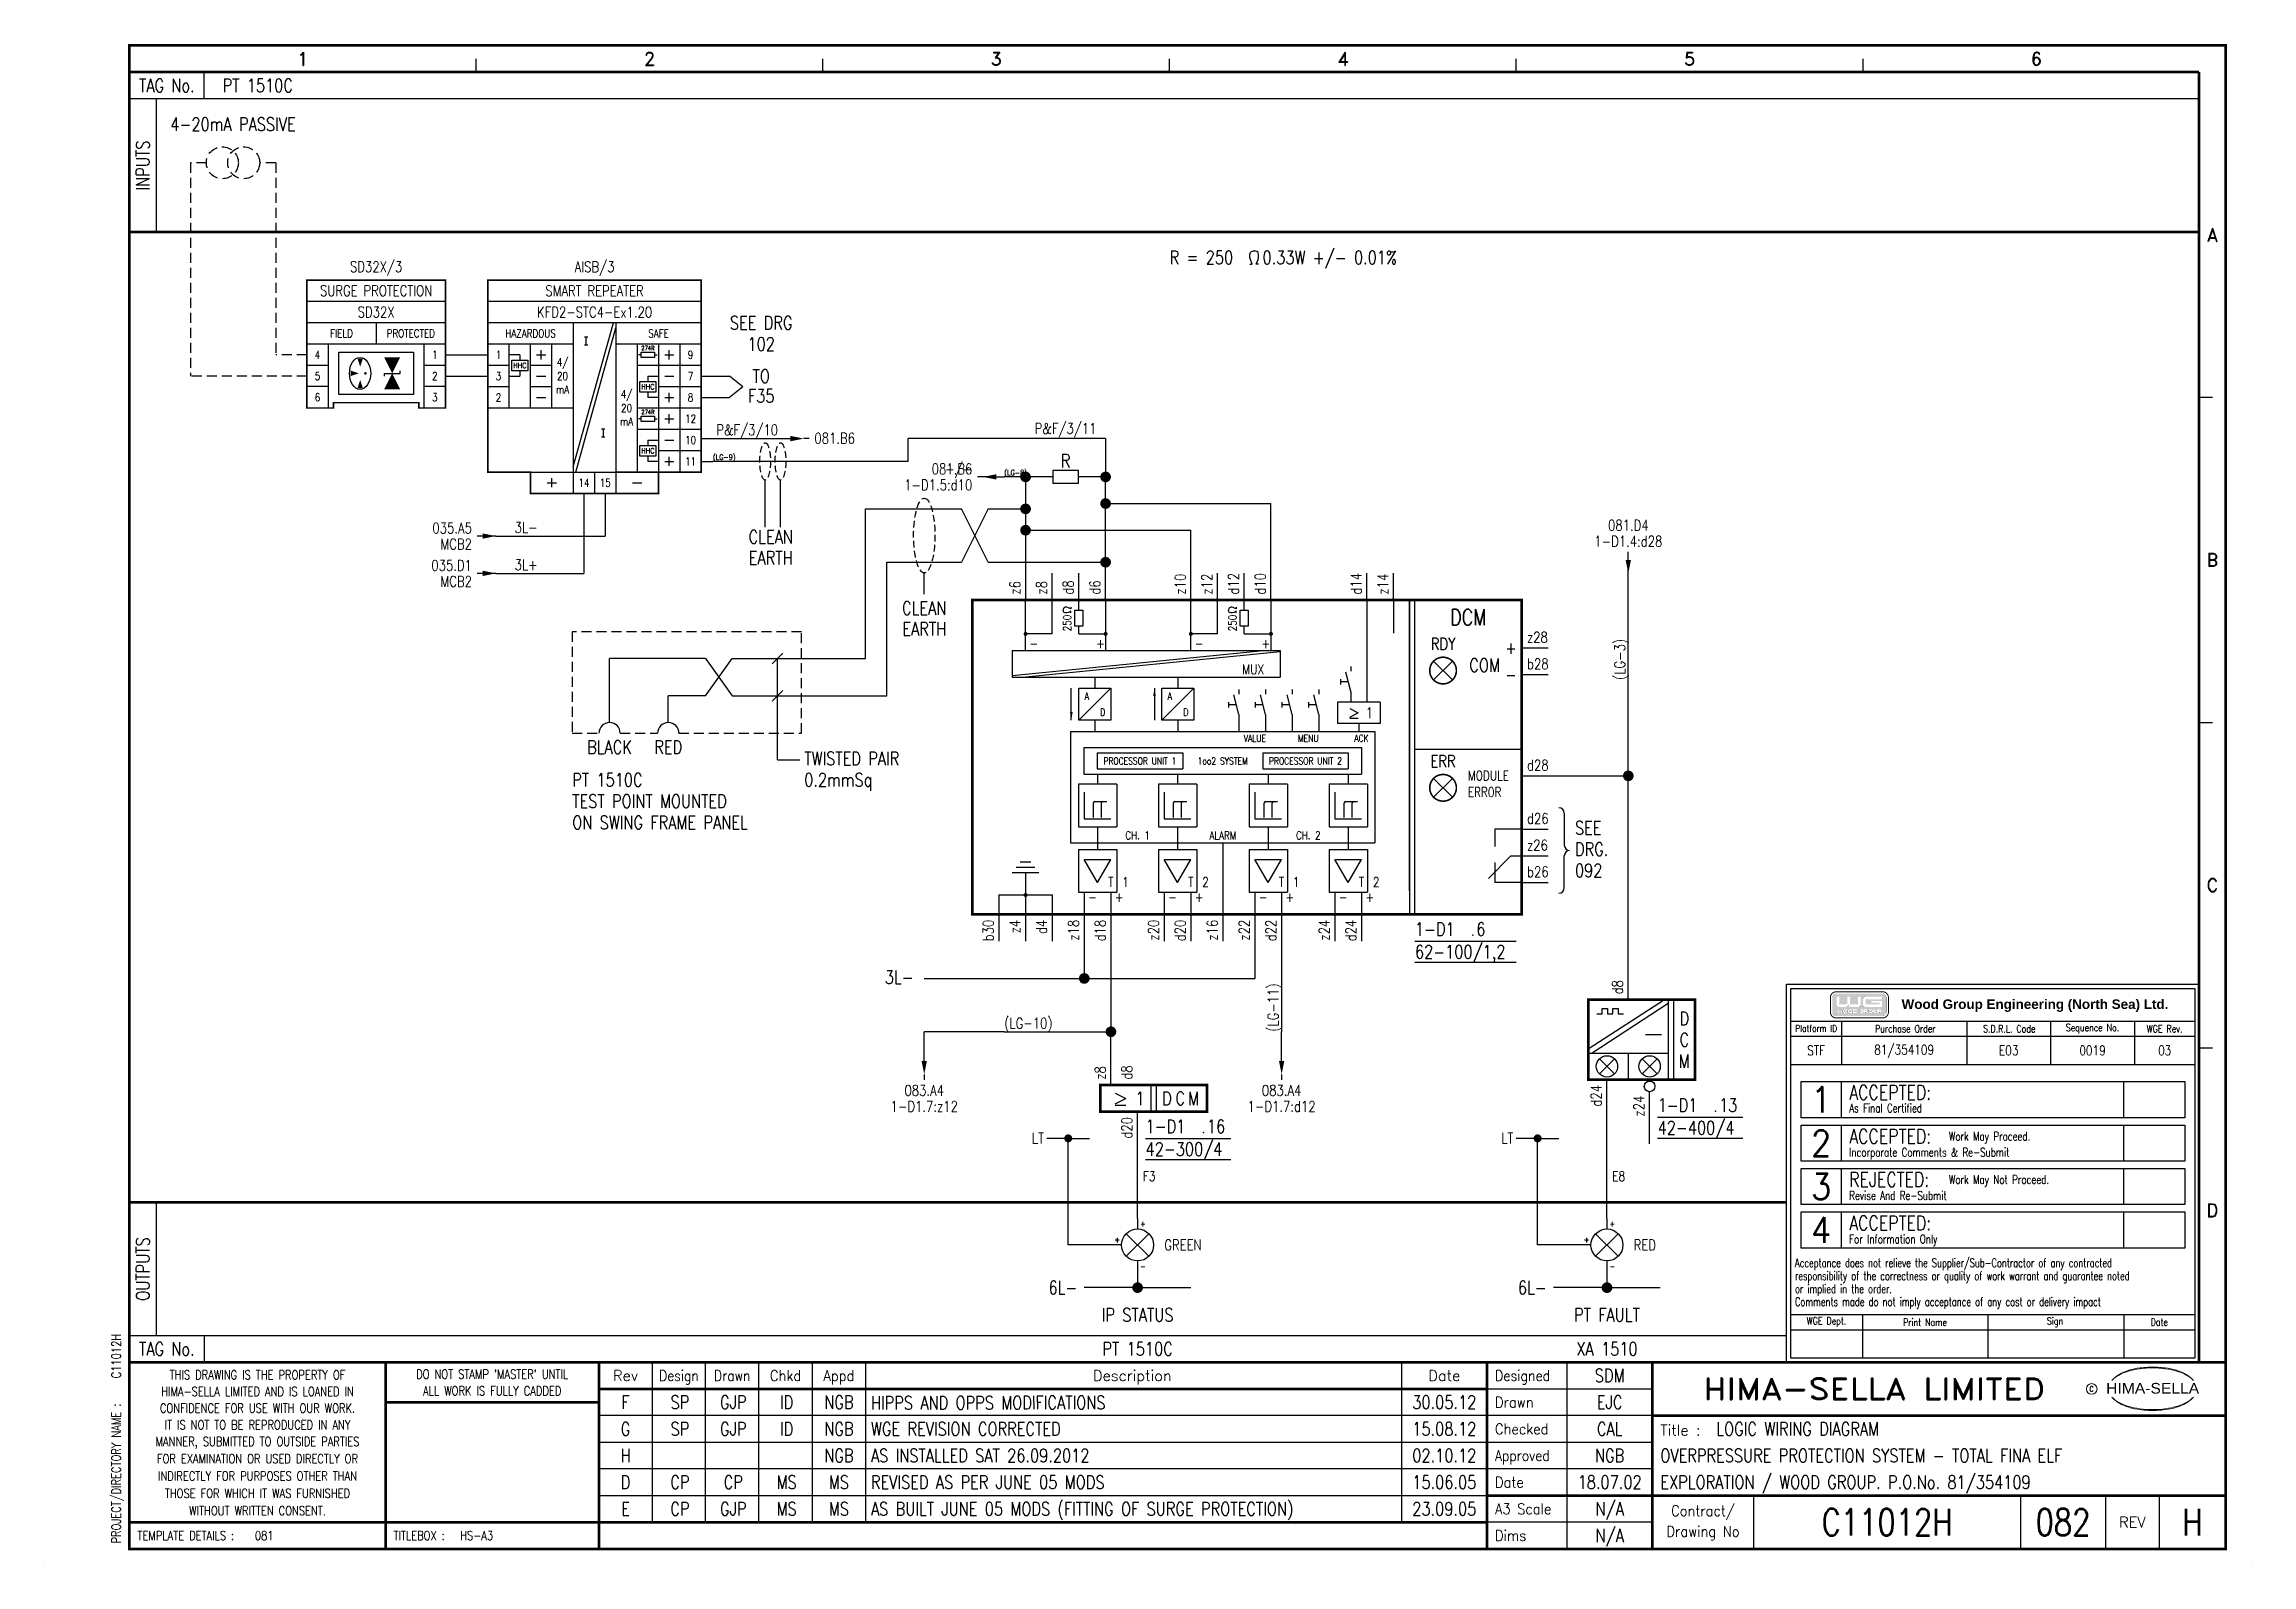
# Model space of a CAD drawing. Extents: x 0 to 414, y 0 to 285.
import ezdxf
from ezdxf.enums import TextEntityAlignment as Align

# ---------------------------------------------------------------- set-up
doc = ezdxf.new("R2010")
doc.units = 0
doc.header["$LTSCALE"] = 5
doc.header["$MEASUREMENT"] = 0
doc.linetypes.add('CONTINU', pattern=[0])
doc.linetypes.add('HIDDEN', pattern=[0.375, 0.25, -0.125])
doc.layers.get('0').update_dxf_attribs({"linetype": 'CONTINUOUS'})
for name, color, linetype in [('ADD', 2, 'CONTINUOUS'), ('CATALOGUE', 2, 'CONTINUOUS'), ('COL', 2, 'CONTINU'), ('COM', 2, 'CONTINUOUS'), ('DES', 2, 'CONTINUOUS'), ('ELAC003$', 7, 'CONTINUOUS'), ('GROUP', 2, 'CONTINUOUS'), ('LAB', 2, 'CONTINUOUS'), ('LINE', 1, 'CONTINUOUS'), ('LOCATION', 2, 'CONTINUOUS'), ('MCABMARKON', 4, 'CONTINUOUS'), ('PCABGREY-0_22', 7, 'CONTINUOUS'), ('PCABGREY-0_5', 7, 'CONTINUOUS'), ('PCABMARKON', 7, 'CONTINUOUS'), ('RACK', 2, 'CONTINUOUS'), ('RECORD', 2, 'CONTINUOUS'), ('ROW', 2, 'CONTINU'), ('SLOT', 2, 'CONTINUOUS'), ('SNA', 2, 'CONTINUOUS'), ('SPOTS', 7, 'CONTINUOUS'), ('TECHDATA', 2, 'CONTINUOUS'), ('TEXT', 2, 'CONTINUOUS'), ('TPOL', 3, 'CONTINUOUS'), ('UPS', 2, 'CONTINUOUS'), ('XR_FUNCTION', 2, 'CONTINUOUS'), ('XR_MAIN', 2, 'CONTINUOUS'), ('ZONE', 2, 'CONTINUOUS')]:
    doc.layers.add(name, color=color, linetype=linetype)
doc.layers.add('MCABGREY-0_22', color=4, linetype='CONTINUOUS', plot=False)
doc.styles.add('ARIAL', font='ARIAL.TTF', dxfattribs={"height": 2.5})
doc.styles.add('CATALOGU', font='romans.shx', dxfattribs={"width": 0.8})
doc.styles.add('CROSSREF', font='ROMANS.shx', dxfattribs={"width": 0.8, "height": 1})
doc.styles.add('FUNCTION', font='romans.shx', dxfattribs={"width": 0.8, "height": 2.5})
doc.styles.add('GROUP', font='romans.shx', dxfattribs={"width": 0.8, "height": 2.5})
doc.styles.add('LOCATION', font='ROMANS.shx', dxfattribs={"width": 0.8, "height": 2.5})
doc.styles.add('PINS', font='romans.shx', dxfattribs={"width": 0.8, "height": 2})
doc.styles.add('RACK', font='romans.shx', dxfattribs={"width": 0.8, "height": 2})
doc.styles.add('REFERENC', font='romans.shx', dxfattribs={"width": 0.8})
doc.styles.add('ROMAND', font='ROMAND')
doc.styles.add('ROMANS', font='romans.shx', dxfattribs={"width": 0.8})
doc.styles.add('SLOT', font='romans.shx', dxfattribs={"width": 0.8, "height": 2})
doc.styles.add('SYMBOL', font='romans.shx', dxfattribs={"width": 0.8})
doc.styles.add('TECHDATA', font='romans.shx', dxfattribs={"width": 0.8})
doc.styles.add('WIRES', font='ROMANS.shx', dxfattribs={"width": 0.8, "height": 2})
doc.styles.add('ZONE', font='ROMANS.shx', dxfattribs={"width": 0.8, "height": 2.5})
doc.dimstyles.get("Standard").update_dxf_attribs({"dimtxt": 0.18, "dimasz": 0.18, "dimexe": 0.18, "dimexo": 0.0625, "dimgap": 0.09, "dimtad": 0, "dimtih": 1, "dimtoh": 1, "dimdec": 4, "dimzin": 0, "dimdsep": 46, "dimtxsty": 'STANDARD', "dimcen": 0.09, "dimadec": 0, "dimazin": 0, "dimtfac": 1, "dimtdec": 4, "dimtofl": 0, "dimtmove": 0, "dimatfit": 3, "dimfxl": 1, "dimtolj": 1, "dimtzin": 0, "dimarcsym": 0})

msp = doc.modelspace()

# ---------------------------------------------------------------- texts
at = {"color": 1, "style": 'ROMANS', "width": 0.8}
for p in [(23, 277.5), (23, 40.5)]:
    msp.add_text('TAG No.', height=2.5, dxfattribs=at).set_placement(p, align=Align.MIDDLE)
for s, p in [('INPUTS', (18.5, 262.5)), ('OUTPUTS', (18.5, 55.5))]:
    msp.add_text(s, height=2.5, rotation=90, dxfattribs=at).set_placement(p, align=Align.MIDDLE)
at = {"color": 4, "style": 'ROMANS', "width": 0.8}
for s, p in [('F3', (206, 72)), ('E8', (294, 72))]:
    msp.add_text(s, height=1.8, dxfattribs=at).set_placement(p)
at = {"color": 1, "linetype": 'Continuous', "insert": (348.2396, 106.073), "char_height": 1.8, "width": 56.3327, "attachment_point": 1}
msp.add_mtext('{\\fSwis721 BT|b1|i0|c0|p34;Wood Group Engineering (North Sea) Ltd.}', dxfattribs=at)
at = {"style": 'ROMANS', "flags": 8}
msp.add_attdef('CN1', text='1', height=0.0025, dxfattribs=at).set_placement((84.1924, 192.9788), align=Align.MIDDLE_RIGHT)
at = {"layer": 'ELAC003$', "color": 1, "linetype": 'Continuous', "style": 'ROMANS', "width": 0.8}
for s, height, p in [('Platform ID', 1.2758, (332.2267, 100.616)), ('Purchase Order', 1.35, (348.9272, 100.5606)), ('S.D.R.L. Code', 1.35, (368.4235, 100.5606)), ('Sequence No.', 1.35, (384.0323, 100.5606)), ('WGE Rev.', 1.35, (397.5546, 100.5606)), ('WGE Dept.', 1.35, (334.1631, 45.5411)), ('Print Name', 1.35, (352.6356, 45.5411)), ('Sign', 1.35, (377, 45.5411)), ('Date', 1.35, (396.5577, 45.5411))]:
    msp.add_text(s, height=height, dxfattribs=at).set_placement(p, align=Align.MIDDLE)
at = {"layer": 'ELAC003$', "color": 3, "linetype": 'Continuous', "style": 'ROMANS', "width": 0.8889}
for s, p in [('1', (333.1663, 87.2591)), ('2', (333.1663, 79.0867)), ('3', (333.1663, 70.9808)), ('4', (333.1663, 62.8084))]:
    msp.add_text(s, height=4.86, dxfattribs=at).set_placement(p, align=Align.MIDDLE)
at = {"layer": 'ELAC003$', "color": 3, "linetype": 'Continuous', "style": 'ROMANS'}
for s, height, width, p in [('ACCEPTED:', 2.7, 0.8, (338.4173, 88.6079)), ('As Final Certified', 1.62, 0.7333, (338.4173, 85.6902)), ('ACCEPTED:', 2.7, 0.8, (338.4173, 80.3915)), ('Work May Proceed.', 1.62, 0.7333, (357.0989, 80.3915)), ('Incorporate Comments & Re-Submit', 1.62, 0.7333, (338.4173, 77.3924)), ('REJECTED:', 2.7, 0.8, (338.4173, 72.2856)), ('Work May Not Proceed.', 1.62, 0.7333, (357.0989, 72.2856)), ('Revise And Re-Submit', 1.62, 0.7333, (338.4173, 69.2865)), ('ACCEPTED:', 2.7, 0.8, (338.4173, 64.1133)), ('For Information Only', 1.62, 0.7333, (338.4173, 61.1143))]:
    msp.add_text(s, height=height, dxfattribs=dict(at, width=width)).set_placement(p, align=Align.MIDDLE_LEFT)
at = {"layer": 'ELAC003$', "color": 1, "linetype": 'Continuous', "style": 'ROMANS', "width": 0.7}
for s, p in [('Acceptance does not relieve the Supplier/Sub-Contractor of any contracted', (328.2492, 57.4562)), ('responsibility of the correctness or quality of work warrant and guarantee noted', (328.2492, 55.0262)), ('or implied in the order.', (328.2492, 52.5962)), ('Comments made do not imply acceptance of any cost or delivery impact', (328.2492, 50.1662))]:
    msp.add_text(s, height=1.62, dxfattribs=at).set_placement(p, align=Align.TOP_LEFT)
at = {"layer": 'MCABGREY-0_22', "style": 'WIRES', "width": 0.8}
for s, height, p in [('(LG-9)', 1, (125.3799, 206.9788)), ('(LG-8)', 1, (180, 204.072)), ('(LG-10)', 2, (180, 100))]:
    msp.add_text(s, height=height, dxfattribs=at).set_placement(p, align=Align.BOTTOM_LEFT)
for s, p in [('(LG-3)', (297, 166)), ('(LG-11)', (232, 100))]:
    msp.add_text(s, height=2, rotation=90, dxfattribs=at).set_placement(p, align=Align.BOTTOM_LEFT)
at = {"layer": 'MCABMARKON', "style": 'WIRES', "width": 0.8}
for s, p in [('3L-', (88.1924, 192.9788)), ('3L+', (88.1924, 185.9788))]:
    msp.add_text(s, height=2, dxfattribs=at).set_placement(p, align=Align.BOTTOM_LEFT)
at = {"layer": 'TEXT', "style": 'ROMANS', "width": 0.8}
for s, height, p in [('PT 1510C', 2.5, (40.048, 277.5)), ('4-20mA PASSIVE', 2.5, (35.4066, 270.2361)), ('SEE DRG', 2.5, (134.4305, 232.9729)), ('102', 2.5, (134.4305, 229)), ('TO', 2.5, (134.4305, 222.9729)), ('F35', 2.5, (134.4305, 219.2632)), ('P&F/3/11', 2, (191.5, 213.0317)), ('R', 2.5, (191.5, 207.072)), ('CLEAN', 2.5, (136.213, 192.8239)), ('EARTH', 2.5, (136.213, 188.9239)), ('CLEAN', 2.5, (165, 179.472)), ('EARTH', 2.5, (165, 175.572)), ('BLACK', 2.5, (106, 153.4)), ('RED', 2.5, (117, 153.4)), ('STF', 1.8, (332.2029, 96.5075)), ('81/354109', 1.8, (348.7153, 96.5075)), ('E03', 1.8, (368.3175, 96.5075)), ('0019', 1.8, (384.0325, 96.5075)), ('03', 1.8, (397.5545, 96.5075)), ('6L-', 2.5, (191, 52)), ('6L-', 2.5, (279, 52)), ('IP STATUS', 2.5, (205, 46.9)), ('PT FAULT', 2.5, (293, 46.9)), ('PT 1510C', 2.5, (205, 40.5)), ('XA 1510', 2.5, (293, 40.5))]:
    msp.add_text(s, height=height, dxfattribs=at).set_placement(p, align=Align.MIDDLE)
for s, p in [('R = 250   0.33W +/- 0.01%', (211, 244)), ('TWISTED PAIR', (142.5, 150)), ('PT 1510C', (99, 146)), ('0.2mmSq', (142.5, 146)), ('TEST POINT MOUNTED', (99, 142)), ('ON SWING FRAME PANEL', (99, 138)), ('SEE', (287, 137)), ('DRG.', (287, 133)), ('092', (287, 129))]:
    msp.add_text(s, height=2.5, dxfattribs=at).set_placement(p)
msp.add_text('3L-', height=2.5, dxfattribs=at).set_placement((163, 109), align=Align.RIGHT)
for p in [(186.3081, 80.0564), (274.3081, 80.0564)]:
    msp.add_text('LT', height=2, dxfattribs=at).set_placement(p, align=Align.MIDDLE_CENTER)
at = {"layer": 'TEXT', "width": 0.8}
for tag, text, style, p in [('035.A5', '', 'CROSSREF', (80.1924, 194.4788)), ('MCB2', '??:??', 'ROMANS', (80.1924, 191.4788)), ('035.D1', '', 'CROSSREF', (80.1924, 187.4788)), ('MCB2', '??:??', 'ROMANS', (80.1924, 184.4788))]:
    msp.add_attdef(tag, text=text, height=2, dxfattribs=dict(at, style=style)).set_placement(p, align=Align.MIDDLE_RIGHT)
at = {"layer": 'TPOL', "style": 'ROMANS', "flags": 8}
msp.add_attdef('CN1', (139.9105, 211.2578), '1', height=0.0025, dxfattribs=at)
at = {"layer": 'UPS', "insert": (155, 31.6443), "char_height": 2.5, "width": 99, "attachment_point": 1, "rotation": 0.063025, "style": 'ROMANS'}
msp.add_mtext('HIPPS AND OPPS MODIFICATIONS', dxfattribs=at)
at = {"layer": 'UPS', "char_height": 2.5, "width": 99, "attachment_point": 1, "style": 'ROMANS'}
for s, insert in [('WGE REVISION CORRECTED', (155, 26.75)), ('AS INSTALLED SAT 26.09.2012', (155, 21.75)), ('REVISED AS PER JUNE 05 MODS', (155, 16.75)), ('AS BUILT JUNE 05 MODS (FITTING OF SURGE PROTECTION)', (155, 11.75))]:
    msp.add_mtext(s, dxfattribs=dict(at, insert=insert))
at = {"layer": 'XR_MAIN', "style": 'CROSSREF', "width": 0.8}
for tag, p in [('P&F/3/10', (126.0088, 212.8807)), ('081.B6', (144.4105, 211.324))]:
    msp.add_attdef(tag, text='', height=2, dxfattribs=at).set_placement(p, align=Align.MIDDLE_LEFT)

# ---------------------------------------------------------------- blocks, each defined once
blk = doc.blocks.new('EQUPOT01')
blk.add_line((0, 1), (0, 0))
blk.add_solid([(0.5, 3.5), (-0.5, 3.5), (0, 1)])
at = {"layer": 'TEXT', "style": 'ROMANS', "width": 0.8}
blk.add_attdef('CONNECTION', text='', height=2, dxfattribs=at).set_placement((0, -4), align=Align.TOP_CENTER)
at = {"layer": 'TPOL', "style": 'ROMANS', "width": 0.8, "flags": 8}
blk.add_attdef('CN1', (0, 3.5), '', height=0.0025, rotation=270, dxfattribs=at)
at = {"layer": 'XR_FUNCTION', "style": 'FUNCTION', "width": 0.8, "flags": 1}
blk.add_attdef('XR_FUNCTION', text='', height=1, dxfattribs=at).set_placement((0, 2), align=Align.TOP_CENTER)
at = {"layer": 'XR_MAIN', "style": 'CROSSREF', "width": 0.8}
for tag in ['XR_PREV', 'XR_NEXT']:
    blk.add_attdef(tag, text='', height=2, dxfattribs=at).set_placement((0, -1), align=Align.TOP_CENTER)
blk = doc.blocks.new('LAMP01')
for p, q in [((0, 5), (0, 3)), ((-2.1213, 2.1213), (2.1213, -2.1213)), ((2.1213, 2.1213), (-2.1213, -2.1213)), ((0, -3), (0, -5))]:
    blk.add_line(p, q)
blk.add_circle((0, 0), 3)
at = {"layer": 'CATALOGUE', "style": 'CATALOGU', "width": 0.8, "flags": 1}
blk.add_attdef('CATALOGUE', (-2, -7), '', height=1, dxfattribs=at)
at = {"layer": 'RECORD', "style": 'REFERENC', "width": 0.8}
blk.add_attdef('RECORD', (5, -1), '', height=2, dxfattribs=at)
at = {"layer": 'SNA', "style": 'SYMBOL', "width": 0.8}
blk.add_attdef('SNA', (5, 2), '', height=2, dxfattribs=at)
at = {"layer": 'TECHDATA', "style": 'TECHDATA', "width": 0.8}
blk.add_attdef('TECHDATA01', (5, -4), '', height=2, dxfattribs=at)
at = {"layer": 'TPOL', "style": 'PINS', "width": 0.8, "flags": 8}
blk.add_attdef('CN1', text='', height=1, dxfattribs=at).set_placement((0.5, 4.5), align=Align.TOP_LEFT)
blk.add_attdef('CN2', (0.5, -4.5), '', height=1, dxfattribs=at)
blk = doc.blocks.new('EQUPOT02')
blk.add_line((0, -4), (0, 0))
blk.add_solid([(0.5, -1.5), (-0.5, -1.5), (0, -4)])
at = {"layer": 'TEXT', "style": 'ROMANS', "width": 0.8}
blk.add_attdef('CONNECTION', text='', height=2, dxfattribs=at).set_placement((0, 1), align=Align.CENTER)
at = {"layer": 'TPOL', "style": 'ROMANS', "flags": 8}
blk.add_attdef('CN1', text='', height=0.0025, rotation=270, dxfattribs=at).set_placement((0, -3.25), align=Align.MIDDLE_RIGHT)
at = {"layer": 'XR_FUNCTION', "style": 'FUNCTION', "width": 0.8, "flags": 1}
blk.add_attdef('XR_FUNCTION', text='', height=1, dxfattribs=at).set_placement((0, -3), align=Align.CENTER)
at = {"layer": 'XR_MAIN', "style": 'CROSSREF', "width": 0.8}
for tag in ['XR_PREV', 'XR_NEXT']:
    blk.add_attdef(tag, text='', height=2, dxfattribs=at).set_placement((0, 4), align=Align.CENTER)
blk = doc.blocks.new('42-300-4')
for p, q in [((7.5, 0), (7.5, -5)), ((8.5, 0), (8.5, -5)), ((0.8254, -1.5188), (2.8254, -2.5188)), ((0.8254, -3.5188), (2.8254, -2.5188)), ((0.8254, -3.7688), (2.8254, -3.7688)), ((6.5, -10), (22.5, -10)), ((22.5, -14), (6.5, -14))]:
    blk.add_line(p, q)
at = {"const_width": 0.5}
blk.add_lwpolyline([(-2, -5), (18, -5), (18, 0), (-2, 0)], close=True, dxfattribs=at)
for p in [(0.5, 0), (0.5, 0), (5.5, 0), (5.5, 0), (5.5, -5)]:
    blk.add_point(p)
at = {"style": 'ROMANS', "width": 0.8}
blk.add_text('1', height=2.5, dxfattribs=at).set_placement((4.5754, -3.7688))
for s, p in [('D', (10.5, -2.5)), ('C', (13, -2.5)), ('M', (15.5, -2.5))]:
    blk.add_text(s, height=2.5, dxfattribs=at).set_placement(p, align=Align.MIDDLE)
at = {"layer": 'ADD', "style": 'PINS', "width": 0.8, "flags": 1}
blk.add_attdef('ADD1', (20, 8), '', height=1.5, dxfattribs=at)
at = {"layer": 'COM', "style": 'PINS', "width": 0.8, "flags": 1}
blk.add_attdef('COM1', (20, 4), '', height=1.5, dxfattribs=at)
at = {"layer": 'DES', "style": 'PINS', "width": 0.8, "flags": 1}
blk.add_attdef('DES1', (20, 6), '', height=1.5, dxfattribs=at)
at = {"layer": 'GROUP', "style": 'GROUP', "width": 0.8, "flags": 1}
blk.add_attdef('GROUP', (20, -2), '', height=1.5, dxfattribs=at)
at = {"layer": 'LAB', "style": 'PINS', "width": 0.8}
blk.add_attdef('LAB1', text='', height=2.5, dxfattribs=at).set_placement((6.5, -12), align=Align.MIDDLE_LEFT)
at = {"layer": 'RACK', "style": 'RACK', "width": 0.8}
blk.add_attdef('RACK', (6.5, -9), '', height=2.5, dxfattribs=at)
at = {"layer": 'SLOT', "style": 'SLOT', "width": 0.8}
blk.add_attdef('SLOT', (18, -9), '', height=2.5, dxfattribs=at)
at = {"layer": 'SNA', "style": 'SYMBOL', "width": 0.8, "flags": 1}
blk.add_attdef('SNA', (20, 0), '', height=1.5, dxfattribs=at)
at = {"layer": 'TEXT', "color": 3, "style": 'PINS', "width": 0.8}
blk.add_text('z8', height=2, rotation=90, dxfattribs=at).set_placement((-2, 1), align=Align.MIDDLE_LEFT)
at = {"layer": 'TEXT', "style": 'ROMANS', "width": 0.8}
blk.add_text('.', height=2, dxfattribs=at).set_placement((17, -9))
at = {"layer": 'TPOL', "style": 'PINS', "width": 0.8}
for tag, p in [('CN1', (-1, 1)), ('CN2', (4, 1))]:
    blk.add_attdef(tag, p, '', height=2, rotation=90, dxfattribs=at)
blk.add_attdef('CN3', text='', height=2, rotation=90, dxfattribs=at).set_placement((4, -6), align=Align.RIGHT)
at = {"layer": 'XR_FUNCTION', "style": 'FUNCTION', "width": 0.8, "flags": 1}
blk.add_attdef('XR_FUNCTION', (20, 2), '', height=1.5, dxfattribs=at)
at = {"layer": 'XR_MAIN', "style": 'CROSSREF', "width": 0.8, "flags": 1}
blk.add_attdef('XR_MAIN', (20, -4), '', height=1.5, dxfattribs=at)
blk = doc.blocks.new('42-400-4')
for p, q in [((6.7929, 0), (-7.5, -9.2929)), ((7.5, 0), (7.5, -15)), ((8.5, 0), (8.5, -15)), ((7.5, -0.7071), (-6.7929, -10)), ((-5.875, -2.625), (-4.875, -2.625)), ((-4.875, -2.625), (-4.875, -1.625)), ((-4.875, -1.625), (-3.875, -1.625)), ((-3.875, -1.625), (-3.875, -2.625)), ((-3.875, -2.625), (-2.875, -2.625)), ((-2.875, -1.625), (-1.875, -1.625)), ((-2.875, -2.625), (-2.875, -1.625)), ((-1.875, -1.625), (-1.875, -2.625)), ((-1.875, -2.625), (-0.875, -2.625)), ((3.25, -6.5), (6.25, -6.5)), ((-7.5, -10), (7.5, -10)), ((-5.4142, -13.9142), (-2.5858, -11.0858)), ((-5.4142, -11.0858), (-2.5858, -13.9142)), ((0, -10), (0, -15)), ((2.5858, -11.0858), (5.4142, -13.9142)), ((2.5858, -13.9142), (5.4142, -11.0858)), ((5.5, -22), (21.5, -22)), ((21.5, -26), (5.5, -26))]:
    blk.add_line(p, q)
at = {"const_width": 0.5}
blk.add_lwpolyline([(-7.5, -15), (12.5, -15), (12.5, 0), (-7.5, 0)], close=True, dxfattribs=at)
for centre, radius in [((-4, -12.5), 2), ((4, -12.5), 2), ((4, -16.25), 1)]:
    blk.add_circle(centre, radius)
at = {"style": 'ROMANS', "width": 0.8}
for s, p in [('D', (10.5, -3.5)), ('C', (10.5, -7.5)), ('M', (10.5, -11.5))]:
    blk.add_text(s, height=2.5, dxfattribs=at).set_placement(p, align=Align.MIDDLE)
at = {"layer": 'ADD', "style": 'PINS', "width": 0.8, "flags": 1}
blk.add_attdef('ADD1', (15, -2), '', height=1.5, dxfattribs=at)
at = {"layer": 'COM', "style": 'PINS', "width": 0.8, "flags": 1}
blk.add_attdef('COM1', (15, -6), '', height=1.5, dxfattribs=at)
at = {"layer": 'DES', "style": 'PINS', "width": 0.8, "flags": 1}
blk.add_attdef('DES1', (15, -4), '', height=1.5, dxfattribs=at)
at = {"layer": 'GROUP', "style": 'GROUP', "width": 0.8, "flags": 1}
blk.add_attdef('GROUP', (15, -12), '', height=1.5, dxfattribs=at)
at = {"layer": 'LAB', "style": 'PINS', "width": 0.8}
blk.add_attdef('LAB1', text='', height=2.5, dxfattribs=at).set_placement((5.5, -24), align=Align.MIDDLE_LEFT)
at = {"layer": 'RACK', "style": 'RACK', "width": 0.8}
blk.add_attdef('RACK', (5.5, -21), '', height=2.5, dxfattribs=at)
at = {"layer": 'SLOT', "style": 'SLOT', "width": 0.8}
blk.add_attdef('SLOT', (17, -21), '', height=2.5, dxfattribs=at)
at = {"layer": 'SNA', "style": 'SYMBOL', "width": 0.8, "flags": 1}
blk.add_attdef('SNA', (15, -10), '', height=1.5, dxfattribs=at)
at = {"layer": 'TEXT', "color": 3, "style": 'PINS', "width": 0.8}
blk.add_text('d8', height=2, rotation=90, dxfattribs=at).set_placement((-2, 1), align=Align.MIDDLE_LEFT)
at = {"layer": 'TEXT', "style": 'ROMANS', "width": 0.8}
blk.add_text('.', height=2, dxfattribs=at).set_placement((16, -21))
at = {"layer": 'TPOL', "style": 'PINS', "width": 0.8}
blk.add_attdef('CN1', (-1, 1), '', height=2, rotation=90, dxfattribs=at)
for tag, p in [('CN2', (-5, -16)), ('CN3', (3, -18))]:
    blk.add_attdef(tag, text='', height=2, rotation=90, dxfattribs=at).set_placement(p, align=Align.RIGHT)
at = {"layer": 'XR_FUNCTION', "style": 'FUNCTION', "width": 0.8, "flags": 1}
blk.add_attdef('XR_FUNCTION', (15, -8), '', height=1.5, dxfattribs=at)
at = {"layer": 'XR_MAIN', "style": 'CROSSREF', "width": 0.8, "flags": 1}
blk.add_attdef('XR_MAIN', (15, -14), '', height=1.5, dxfattribs=at)
blk = doc.blocks.new('EDREV')
at = {"color": 2, "style": 'ROMANS', "width": 0.8}
for tag, p in [('DES', (129.2, 29.25)), ('DRN', (139.2, 29.25)), ('CHKD', (149.2, 29.25)), ('DES', (129.2, 24.25)), ('DRN', (139.2, 24.25)), ('CHKD', (149.2, 24.25)), ('DES', (129.2, 19.25)), ('DRN', (139.2, 19.25)), ('CHKD', (149.2, 19.25)), ('DES', (129.2, 14.25)), ('DRN', (139.2, 14.25)), ('CHKD', (149.2, 14.25)), ('DES', (129.2, 9.25)), ('DRN', (139.2, 9.25)), ('CHKD', (149.2, 9.25))]:
    blk.add_attdef(tag, text='', height=2.5, dxfattribs=at).set_placement(p, align=Align.CENTER)
blk = doc.blocks.new('OHM')
for p, q in [((-0.3342, 0), (-0.143, 0)), ((-0.3338, 0.714), (-0.2858, 0.8572)), ((-0.3338, 0.5224), (-0.3338, 0.714)), ((-0.2858, 0.3332), (-0.3338, 0.5224)), ((-0.2858, 0.8572), (-0.1906, 0.9524)), ((-0.143, 0), (-0.2858, 0.3332)), ((-0.1906, 0.9524), (-0.0478, 1)), ((-0.0478, 1), (0.0478, 1)), ((0.1906, 0.9524), (0.0478, 1)), ((0.143, 0), (0.2858, 0.3332)), ((0.3342, 0), (0.143, 0)), ((0.2858, 0.8572), (0.1906, 0.9524)), ((0.3338, 0.714), (0.2858, 0.8572)), ((0.2858, 0.3332), (0.3338, 0.5224)), ((0.3338, 0.5224), (0.3338, 0.714))]:
    blk.add_line(p, q)
blk = doc.blocks.new('A$C7A406D00')
for p, q in [((20, -4), (-20, -4)), ((20, -8), (-20, -8)), ((-4, -8), (-4, -40)), ((-4, -35.046), (3.523, -8)), ((4, -8), (4, -40)), ((-4, -12), (-20, -12)), ((-16, -24), (-16, -12)), ((-12, -24), (-12, -12)), ((-8, -24), (-8, -12)), ((-3.523, -36), (4, -8.954)), ((-1.8888, -10.603), (-1.2329, -10.603)), ((-1.8888, -12.103), (-1.2329, -12.103)), ((-1.5608, -12.103), (-1.5608, -10.603)), ((20, -12), (4, -12)), ((8, -12), (8, -36)), ((12, -12), (12, -36)), ((16, -12), (16, -36)), ((-16, -16), (-20, -16)), ((-14, -14), (-16, -14)), ((-15.5, -15), (-12.5, -15)), ((-15.5, -17), (-15.5, -15)), ((-14, -14), (-14, -15)), ((-12.5, -15), (-12.5, -17)), ((-8, -16), (-12, -16)), ((-10.8573, -13.999), (-9.1384, -13.999)), ((-9.9979, -14.8584), (-9.9979, -13.1395)), ((20, -16), (8, -16)), ((8.75, -14), (8.25, -14)), ((8.75, -14.5), (8.75, -13.5)), ((8.75, -13.5), (11.25, -13.5)), ((11.25, -14.5), (8.75, -14.5)), ((11.25, -13.5), (11.25, -14.5)), ((11.25, -14), (11.75, -14)), ((13.1427, -13.999), (14.8616, -13.999)), ((14.0021, -14.8584), (14.0021, -13.1395)), ((-16, -20), (-20, -20)), ((-16, -18), (-14, -18)), ((-12.5, -17), (-15.5, -17)), ((-14, -17), (-14, -18)), ((-8, -20), (-12, -20)), ((-10.8573, -17.999), (-9.1384, -17.999)), ((8.5, -21), (8.5, -19)), ((8.5, -19), (11.5, -19)), ((10, -18), (12, -18)), ((10, -18), (10, -19)), ((11.5, -19), (11.5, -21)), ((16, -20), (12, -20)), ((13.1427, -17.999), (14.8616, -17.999)), ((20, -20), (16, -20)), ((-4, -24), (-20, -24)), ((-10.8573, -21.999), (-9.1384, -21.999)), ((20, -24), (8, -24)), ((11.5, -21), (8.5, -21)), ((10, -21), (10, -22)), ((12, -22), (10, -22)), ((13.1427, -21.999), (14.8616, -21.999)), ((14.0021, -22.8584), (14.0021, -21.1395)), ((1.2931, -27.897), (1.949, -27.897)), ((1.621, -27.897), (1.621, -29.397)), ((20, -28), (8, -28)), ((8.75, -26), (8.25, -26)), ((8.75, -25.5), (11.25, -25.5)), ((8.75, -26.5), (8.75, -25.5)), ((11.25, -26.5), (8.75, -26.5)), ((11.25, -25.5), (11.25, -26.5)), ((11.25, -26), (11.75, -26)), ((13.1427, -25.999), (14.8616, -25.999)), ((14.0021, -26.8584), (14.0021, -25.1395)), ((1.2931, -29.397), (1.949, -29.397)), ((8.5, -33), (8.5, -31)), ((8.5, -31), (11.5, -31)), ((11.5, -33), (8.5, -33)), ((10, -30), (10, -31)), ((10, -30), (12, -30)), ((10, -33), (10, -34)), ((11.5, -31), (11.5, -33)), ((16, -32), (12, -32)), ((13.1427, -29.999), (14.8616, -29.999)), ((20, -32), (16, -32)), ((-12, -36), (12, -36)), ((-8, -38.8584), (-8, -37.1395)), ((0, -36), (0, -40)), ((20, -36), (4, -36)), ((12, -34), (10, -34)), ((13.1427, -33.999), (14.8616, -33.999)), ((14.0021, -34.8584), (14.0021, -33.1395)), ((-8.8594, -37.999), (-7.1405, -37.999)), ((7.1406, -37.999), (8.8595, -37.999))]:
    blk.add_line(p, q)
at = {"const_width": 0.3}
blk.add_lwpolyline([(-12, -36), (-12, -40), (12, -40), (12, -36), (20, -36), (20, 0), (-20, 0), (-20, -36)], close=True, dxfattribs=at)
at = {"style": 'ROMANS', "width": 0.8}
for s, height, p in [('SMART REPEATER', 2, (0, -2)), ('HAZARDOUS', 1.5, (-12, -10)), ('SAFE', 1.5, (12, -10)), ('1', 1.5, (-18, -14)), ('4/', 1.5, (-6, -15.5)), ('9', 1.5, (18, -14)), ('3', 1.5, (-18, -18)), ('mA', 1.5, (-6, -20.5)), ('20', 1.5, (-6, -18)), ('4/', 1.5, (6, -21.5)), ('7', 1.5, (18, -18)), ('2', 1.5, (-18, -22)), ('20', 1.5, (6, -24)), ('8', 1.5, (18, -22)), ('mA', 1.5, (6, -26.5)), ('12', 1.5, (18, -26)), ('10', 1.5, (18, -30)), ('14', 1.5, (-2, -38)), ('15', 1.5, (2, -38)), ('11', 1.5, (18, -34))]:
    blk.add_text(s, height=height, dxfattribs=at).set_placement(p, align=Align.MIDDLE)
at = {"color": 3, "style": 'ROMANS', "width": 0.8}
for s, height, p in [('274R', 0.8, (10, -12.75)), ('HHC', 1, (-14, -16)), ('HHC', 1, (10, -20)), ('274R', 0.8, (10, -24.75)), ('HHC', 1, (10, -32))]:
    blk.add_text(s, height=height, dxfattribs=at).set_placement(p, align=Align.MIDDLE)
at = {"layer": 'CATALOGUE', "style": 'CATALOGU', "width": 0.8, "flags": 1}
blk.add_attdef('CATALOGUE', (22.25, -3.999), '', height=1, dxfattribs=at)
at = {"layer": 'LOCATION', "style": 'LOCATION', "width": 0.8, "flags": 1}
blk.add_attdef('LOCATION', (22.25, -5.999), '', height=1, dxfattribs=at)
at = {"layer": 'RECORD', "color": 7, "style": 'REFERENC', "width": 0.8}
blk.add_attdef('RECORD', text='', height=2, dxfattribs=at).set_placement((0, -6), align=Align.MIDDLE)
at = {"layer": 'SNA', "style": 'SYMBOL', "width": 0.8}
blk.add_attdef('SNA', text='', height=2, dxfattribs=at).set_placement((0, 1.5), align=Align.CENTER)
at = {"layer": 'TPOL', "style": 'PINS', "width": 0.8, "flags": 1}
for tag, p in [('CN9', (-20, -14)), ('CN10', (-20, -18)), ('CN11', (-20, -22))]:
    blk.add_attdef(tag, text='', height=1.5, dxfattribs=at).set_placement(p, align=Align.MIDDLE_LEFT)
for tag, p in [('CN3', (20, -14)), ('CN4', (20, -18)), ('CN5', (20, -22)), ('CN6', (20, -26)), ('CN7', (20, -30)), ('CN8', (20, -34))]:
    blk.add_attdef(tag, text='', height=1.5, dxfattribs=at).set_placement(p, align=Align.MIDDLE_RIGHT)
for tag, p in [('CN2', (-2, -40)), ('CN1', (2, -40))]:
    blk.add_attdef(tag, text='', height=1.5, dxfattribs=at).set_placement(p, align=Align.CENTER)
at = {"layer": 'ZONE', "style": 'ZONE', "width": 0.8, "flags": 1}
blk.add_attdef('ZONE', (22.25, -7.999), '', height=1, dxfattribs=at)
blk = doc.blocks.new('SD32XIN')
for p, q in [((26, 10), (0, 10)), ((26, 6), (0, 6)), ((13, 6), (13, 2)), ((26, 2), (0, 2)), ((4, 2), (4, -10)), ((6, 0.5), (20, 0.5)), ((6, -7.5), (6, 0.5)), ((20, 0.5), (20, -7.5)), ((22, -10), (22, 2)), ((4, -2), (0, -2)), ((14.5, -3.5), (17.5, -3.5)), ((14.5, -3.5), (14.5, -4)), ((17.5, -3.5), (17.5, -3)), ((26, -2), (22, -2)), ((4, -6), (0, -6)), ((20, -7.5), (6, -7.5)), ((26, -6), (22, -6))]:
    blk.add_line(p, q)
at = {"const_width": 0.3}
blk.add_lwpolyline([(21, -9), (21, -10), (26, -10), (26, 14), (0, 14), (0, -10), (5, -10), (5, -9)], close=True, dxfattribs=at)
for points in [[(16, -0.5, 3, 0, 0), (16, -3.5, 0, 0, 0)], [(8.25, -3.5, 1, 0, 0), (9.75, -3.5, 0, 0, 0)], [(10, -0.75, 1, 0, 0), (10, -2.25, 0, 0, 0)], [(16, -6.5, 3, 0, 0), (16, -3.5, 0, 0, 0)], [(10, -6.25, 1, 0, 0), (10, -4.75, 0, 0, 0)]]:
    blk.add_lwpolyline(points, format="xyseb")
at = {"const_width": 0.25}
blk.add_lwpolyline([(10.88, -3.5, 1), (11.12, -3.5, 1)], format="xyb", close=True, dxfattribs=at)
blk.add_ellipse((10, -3.5), major_axis=(0, -3), ratio=0.6667)
at = {"style": 'ROMANS', "width": 0.8}
for s, height, p in [('SURGE PROTECTION', 2, (13, 12)), ('SD32X', 2, (13, 8)), ('FIELD', 1.5, (6.5, 4)), ('PROTECTED', 1.5, (19.5, 4)), ('4', 1.5, (2, 0)), ('1', 1.5, (24, 0)), ('5', 1.5, (2, -4)), ('2', 1.5, (24, -4)), ('6', 1.5, (2, -8)), ('3', 1.5, (24, -8))]:
    blk.add_text(s, height=height, dxfattribs=at).set_placement(p, align=Align.MIDDLE)
at = {"layer": 'CATALOGUE', "style": 'CATALOGU', "width": 0.8, "flags": 1}
blk.add_attdef('CATALOGUE', (28, 10), '', height=1, dxfattribs=at)
at = {"layer": 'LOCATION', "style": 'LOCATION', "width": 0.8, "flags": 1}
blk.add_attdef('LOCATION', (28, 8), '', height=1, dxfattribs=at)
at = {"layer": 'RECORD', "style": 'REFERENC', "width": 0.8, "flags": 1}
blk.add_attdef('RECORD', (28, 12), '', height=1, dxfattribs=at)
at = {"layer": 'SNA', "style": 'SYMBOL', "width": 0.8}
blk.add_attdef('SNA', text='', height=2, dxfattribs=at).set_placement((13, 15.5), align=Align.CENTER)
at = {"layer": 'TPOL', "style": 'PINS', "width": 0.8, "flags": 1}
for tag, p in [('CN1', (0, 0)), ('CN2', (0, -4)), ('CN3', (0, -8))]:
    blk.add_attdef(tag, text='', height=1.5, dxfattribs=at).set_placement(p, align=Align.MIDDLE_LEFT)
for tag, p in [('CN4', (26, 0)), ('CN5', (26, -4)), ('CN6', (26, -8))]:
    blk.add_attdef(tag, text='', height=1.5, dxfattribs=at).set_placement(p, align=Align.MIDDLE_RIGHT)
at = {"layer": 'ZONE', "style": 'ZONE', "width": 0.8, "flags": 1}
blk.add_attdef('ZONE', (28, 6), '', height=1, dxfattribs=at)
blk = doc.blocks.new('HS-A3')
at = {"color": 1}
for p, q in [((81, 280), (81, 282.5)), ((146, 280), (146, 282.5)), ((211, 280), (211, 282.5)), ((276, 280), (276, 282.5)), ((341, 280), (341, 282.5)), ((404, 219), (406.5, 219)), ((404, 158), (406.5, 158)), ((404, 97), (406.5, 97)), ((114, 38), (114, 8)), ((124, 8), (124, 38)), ((134, 8), (134, 38)), ((144, 38), (144, 8)), ((154, 38), (154, 8)), ((254.5, 38), (254.5, 8)), ((285.5, 38), (285.5, 3)), ((270.5, 33), (301.5, 33)), ((301.5, 28), (104, 28)), ((104, 23), (301.5, 23)), ((301.5, 18), (104, 18)), ((104, 13), (270.5, 13)), ((320.5, 13), (320.5, 3)), ((370.5, 13), (370.5, 3)), ((386.5, 3), (386.5, 13)), ((396.5, 13), (396.5, 3)), ((301.5, 8), (270.5, 8)), ((0, 0), (0, 0.025)), ((413.9, 0), (413.9, 0.025))]:
    blk.add_line(p, q, dxfattribs=at)
at = {"color": 1, "const_width": 0.5}
blk.add_lwpolyline([(16, 3), (409, 3), (409, 285), (16, 285)], close=True, dxfattribs=at)
for points in [[(16, 280), (404, 280)], [(404, 38), (404, 280)], [(409, 38), (16, 38)], [(64, 3), (64, 38)], [(104, 3), (104, 38)], [(270.5, 38), (270.5, 3)], [(301.5, 3), (301.5, 38)], [(270.5, 33), (104, 33)], [(104, 30.5), (64, 30.5)], [(409, 28), (301.5, 28)], [(270.5, 13), (409, 13)], [(270.5, 8), (16, 8)]]:
    blk.add_lwpolyline(points, dxfattribs=at)
at = {"color": 3, "lineweight": 13}
blk.add_circle((383.8795, 33), 1, dxfattribs=at)
for centre, radius, start, end in [((392.604, 29.3277), 7.2401, 106.0532, 133.5024), ((392.8763, 29.5135), 7.2999, 130.419, 136.057), ((392.1149, 30.6001), 5.9804, 122.244, 131.6154), ((391.752, 31.2819), 5.2104, 111.8206, 122.8668), ((393.7772, 27.1992), 9.7601, 107.5931, 113.9452), ((395.0991, 20.9965), 15.9367, 89.2698, 106.3911), ((394.0978, 26.015), 10.9859, 96.0146, 107.3203), ((395.2933, 18.8099), 18.2818, 92.8917, 97.3734), ((395.2419, 21.3644), 15.7281, 89.7805, 93.1738), ((395.5053, 20.9965), 15.9367, 73.6089, 90.7302), ((395.3626, 21.3644), 15.7281, 86.8262, 90.2195), ((395.3112, 18.8099), 18.2818, 82.6266, 87.1083), ((396.5067, 26.015), 10.9859, 72.6797, 83.9854), ((396.8272, 27.1992), 9.7601, 66.0548, 72.4069), ((398.0005, 29.3277), 7.2401, 46.4976, 73.9468), ((398.8524, 31.2819), 5.2104, 57.1332, 68.1794), ((398.4895, 30.6001), 5.9804, 48.3846, 57.756), ((397.7282, 29.5135), 7.2999, 43.943, 49.581), ((392.8763, 36.545), 7.2999, 223.943, 229.581), ((392.604, 36.7308), 7.2401, 226.4976, 253.9468), ((392.1149, 35.4585), 5.9804, 228.3846, 237.756), ((391.752, 34.7766), 5.2104, 237.1332, 248.1794), ((393.7772, 38.8593), 9.7601, 246.0548, 252.4069), ((395.0991, 45.062), 15.9367, 253.6089, 270.7302), ((394.0978, 40.0435), 10.9859, 252.6797, 263.9854), ((395.2933, 47.2486), 18.2818, 262.6266, 267.1083), ((395.2419, 44.6941), 15.7281, 266.8262, 270.2195), ((395.5053, 45.062), 15.9367, 269.2698, 286.3911), ((395.3626, 44.6941), 15.7281, 269.7805, 273.1738), ((395.3112, 47.2486), 18.2818, 272.8917, 277.3734), ((396.5067, 40.0435), 10.9859, 276.0146, 287.3203), ((396.8272, 38.8593), 9.7601, 287.5931, 293.9452), ((398.0005, 36.7308), 7.2401, 286.0532, 313.5024), ((398.8524, 34.7766), 5.2104, 291.8206, 302.8668), ((398.4895, 35.4585), 5.9804, 302.244, 311.6154), ((397.7282, 36.545), 7.2999, 310.419, 316.057)]:
    blk.add_arc(centre, radius, start, end, dxfattribs=at)
at = {"color": 2, "style": 'ROMAND'}
for s, p in [('1', (48.5, 282.5)), ('2', (113.5, 282.5)), ('3', (178.5, 282.5)), ('4', (243.5, 282.5)), ('5', (308.5, 282.5)), ('6', (373.5, 282.5)), ('A', (406.5, 249.5)), ('B', (406.5, 188.5)), ('C', (406.5, 127.5)), ('D', (406.5, 66.5))]:
    blk.add_text(s, height=2.5, dxfattribs=at).set_placement(p, align=Align.MIDDLE)
at = {"color": 3, "lineweight": 13, "style": 'ROMANS', "width": 0.8}
for s, p in [('HIMA-SELLA LIMITED AND IS LOANED IN', (40, 32.5193)), ('THIS DRAWING IS THE PROPERTY OF', (40, 35.6443)), ("DO NOT STAMP 'MASTER' UNTIL", (84, 35.7693)), ('ALL WORK IS FULLY CADDED', (84, 32.6443)), ('CONFIDENCE FOR USE WITH OUR WORK.', (40, 29.3879)), ('IT IS NOT TO BE REPRODUCED IN ANY', (40, 26.2629)), ('MANNER, SUBMITTED TO OUTSIDE PARTIES', (40, 23.1379)), ('FOR EXAMINATION OR USED DIRECTLY OR', (40, 19.9054)), ('INDIRECTLY FOR PURPOSES OTHER THAN', (40, 16.6554)), ('THOSE FOR WHICH IT WAS FURNISHED', (40, 13.4054)), ('WITHOUT WRITTEN CONSENT.', (40, 10.1554))]:
    blk.add_text(s, height=1.7, dxfattribs=at).set_placement(p, align=Align.MIDDLE_CENTER)
at = {"color": 4, "style": 'ROMAND'}
for s, p in [('Rev', (109, 34.5)), ('Description', (204, 34.5)), ('Date', (262.5, 34.5))]:
    blk.add_text(s, height=2, dxfattribs=at).set_placement(p, align=Align.CENTER)
for s, width, p in [('Design', 0.85, (119, 34.5)), ('Drawn', 0.85, (129, 34.5)), ('Chkd', 0.9, (139, 34.5)), ('Appd', 0.9, (149, 34.5))]:
    blk.add_text(s, height=2, dxfattribs=dict(at, width=width)).set_placement(p, align=Align.CENTER)
for s, width, p in [('Designed', 0.87, (272, 34.5)), ('Drawn', 0.9, (272, 29.5)), ('Checked', 0.9, (272, 24.5)), ('Approved', 0.85, (272, 19.5)), ('Date', 0.9, (272, 14.5)), ('A3 Scale', 0.9, (272, 9.5)), ('Dims', 0.9, (272, 4.5))]:
    blk.add_text(s, height=2, dxfattribs=dict(at, width=width)).set_placement(p)
at = {"color": 1, "style": 'ROMAND', "width": 1.15}
blk.add_text('HIMA-SELLA LIMITED', height=4, dxfattribs=at).set_placement((343.0965, 33), align=Align.MIDDLE)
at = {"color": 3, "lineweight": 13, "style": 'ROMANS', "width": 0.8}
blk.add_text('C', height=1, dxfattribs=at).set_placement((383.8436, 32.5), align=Align.CENTER)
at = {"color": 1, "style": 'ARIAL', "width": 1.05}
blk.add_text('HIMA-SELLA', height=2, dxfattribs=at).set_placement((395.3022, 32.1293), align=Align.CENTER)
at = {"color": 3, "style": 'ROMANS', "width": 0.8}
blk.add_text('PROJECT/DIRECTORY NAME :', height=1.7, rotation=90, dxfattribs=at).set_placement((13.5, 4), align=Align.MIDDLE_LEFT)
at = {"color": 4, "style": 'ROMAND'}
blk.add_text('Title :', height=2, dxfattribs=at).set_placement((303, 24.25))
at = {"color": 4, "style": 'ROMAND', "width": 0.9}
for s, p in [('Contract/', (311, 10)), ('Drawing No', (311, 6))]:
    blk.add_text(s, height=2, dxfattribs=at).set_placement(p, align=Align.MIDDLE)
at = {"color": 4, "style": 'ROMAND'}
blk.add_text('REV', height=2, dxfattribs=at).set_placement((391.5, 8), align=Align.MIDDLE)
at = {"color": 3, "style": 'ROMANS', "width": 0.8}
for s, p in [('TEMPLATE DETAILS :', (17.5, 5.5)), ('TITLEBOX :', (65.5, 5.5)), ('HS-A3', (78, 5.5))]:
    blk.add_text(s, height=1.7, dxfattribs=at).set_placement(p, align=Align.MIDDLE_LEFT)
at = {"layer": 'COL', "style": 'ROMAND', "flags": 9}
for tag, p in [('COL1', (48.5, 282.5)), ('COL2', (113.5, 282.5)), ('COL3', (178.5, 282.5)), ('COL4', (243.5, 282.5)), ('COL5', (308.5, 282.5)), ('COL6', (373.5, 282.5))]:
    blk.add_attdef(tag, p, '', height=2.5, dxfattribs=at)
at = {"layer": 'ROW', "style": 'ROMAND', "flags": 9}
for tag, p in [('ROW1', (406.5, 249.5)), ('ROW2', (406.5, 188.5)), ('ROW3', (406.5, 127.5)), ('ROW4', (406.5, 66.5))]:
    blk.add_attdef(tag, p, '', height=2.5, dxfattribs=at)
at = {"layer": 'UPS', "color": 3, "style": 'ROMANS', "width": 0.8, "flags": 8}
blk.add_attdef('PROJS->NOMPRO', text='', height=1.7, rotation=90, dxfattribs=at).set_placement((13.5, 35), align=Align.MIDDLE_LEFT)
at = {"layer": 'UPS', "style": 'ROMANS', "width": 3.1263, "flags": 8}
blk.add_attdef('PLANOS->MCAN1', text='', height=2.5, rotation=0.061173, dxfattribs=at).set_placement((155, 31.6443), (254, 31.75), align=Align.FIT)
at = {"layer": 'UPS', "style": 'ROMANS', "width": 0.8, "flags": 8}
for tag, height, p in [('PLANOS->VERIF', 2.5, (293.5, 34.25)), ('PLANOS->CANVI1', 2.5, (109, 29.25)), ('PLANOS->NCAN1', 2.5, (149, 29.25)), ('PLANOS->DCAN1', 2.5, (262.5, 29.25)), ('PLANOS->ORIG', 2.5, (293.5, 29.25)), ('PLANOS->CANVI2', 2.5, (109, 24.25)), ('PLANOS->NCAN2', 2.5, (149, 24.25)), ('PLANOS->DCAN2', 2.5, (262.5, 24.25)), ('PLANOS->HECHF', 2.5, (293.5, 24.25)), ('PLANOS->CANVI3', 2.5, (109, 19.25)), ('PLANOS->NCAN3', 2.5, (149, 19.25)), ('PLANOS->DCAN3', 2.5, (262.5, 19.25)), ('PLANOS->HECHD', 2.5, (293.5, 19.25)), ('PLANOS->CANVI4', 2.5, (109, 14.25)), ('PLANOS->NCAN4', 2.5, (149, 14.25)), ('PLANOS->DCAN4', 2.5, (262.5, 14.25)), ('PLANOS->DATACREA', 2.5, (293.5, 14.25)), ('PLANOS->CANVI5', 2.5, (109, 9.25)), ('PLANOS->NCAN5', 2.5, (149, 9.25)), ('PLANOS->DCAN5', 2.5, (262.5, 9.25)), ('PLANOS->NR1', 2.5, (293.5, 9.25)), ('PROJS->DESCPRO3', 5, (345.5, 5.5)), ('PLANOS->PLANO', 5, (378.5, 5.5)), ('PLANOS->USER', 5, (402.75, 5.5)), ('PLANOS->NR2', 2.5, (293.5, 4.25))]:
    blk.add_attdef(tag, text='', height=height, dxfattribs=at).set_placement(p, align=Align.CENTER)
at = {"layer": 'UPS', "style": 'ROMANS', "flags": 8}
for tag, width, p, p2 in [('PLANOS->MCAN2', 3.0574, (155, 26.75), (254, 26.75)), ('PLANOS->MCAN3', 3.0574, (155, 21.75), (254, 21.75)), ('PLANOS->MCAN4', 3.0462, (155, 16.75), (254, 16.75)), ('PLANOS->MCAN5', 3.0574, (155, 11.75), (254, 11.75))]:
    blk.add_attdef(tag, text='', height=2.5, dxfattribs=dict(at, width=width)).set_placement(p, p2, align=Align.FIT)
at = {"layer": 'UPS', "style": 'ROMANS', "width": 0.8, "flags": 8}
blk.add_attdef('PLANOS->DENOM', (313.5, 24.25), '', height=2.5, dxfattribs=at)
at = {"layer": 'UPS', "color": 4, "style": 'ROMANS', "width": 0.8, "flags": 8}
for tag, p in [('PROJS->DESCPRO1', (303, 19.25)), ('PROJS->DESCPRO2', (303, 14.25))]:
    blk.add_attdef(tag, p, '', height=2.5, dxfattribs=at)
at = {"layer": 'UPS', "color": 3, "style": 'ROMANS', "width": 0.8, "flags": 8}
blk.add_attdef('PLANOS->PROTOTIPO', text='', height=1.7, dxfattribs=at).set_placement((39.5, 5.5), align=Align.MIDDLE_LEFT)
at = {"layer": 'UPS', "style": 'ROMANS', "width": 0.8, "flags": 8}
blk.add_attdef('PLANOS->OBS4', text='', height=2.5, dxfattribs=at).set_placement((107, 5.5), align=Align.MIDDLE_LEFT)
blk = doc.blocks.new('EQUPOT10')
blk.add_line((3.5, 0), (0, 0))
blk.add_solid([(3.5, -0.5), (3.5, 0.5), (1, 0)])
at = {"layer": 'TEXT', "style": 'ROMANS', "width": 0.8}
blk.add_attdef('CONNECTION', text='', height=2, dxfattribs=at).set_placement((-1, -1.5), align=Align.MIDDLE_RIGHT)
at = {"layer": 'TPOL', "style": 'ROMANS', "flags": 8}
blk.add_attdef('CN1', text='', height=0.0025, dxfattribs=at).set_placement((3, 0), align=Align.MIDDLE_RIGHT)
at = {"layer": 'XR_FUNCTION', "style": 'FUNCTION', "width": 0.8, "flags": 1}
blk.add_attdef('XR_FUNCTION', text='', height=2, dxfattribs=at).set_placement((3.5, 0), align=Align.MIDDLE_LEFT)
at = {"layer": 'XR_MAIN', "style": 'CROSSREF', "width": 0.8}
for tag in ['XR_PREV', 'XR_NEXT']:
    blk.add_attdef(tag, text='', height=2, dxfattribs=at).set_placement((-1, 1.5), align=Align.MIDDLE_RIGHT)
blk = doc.blocks.new('62100-12')
for p, q in [((0, -9.472), (0, 0)), ((5, -6.3692), (5, 0)), ((10, -1.9457), (10, 0)), ((15, 0), (15, -9.472)), ((31, -9.472), (31, 0)), ((36, -6.3692), (36, 0)), ((41, -1.9457), (41, 0)), ((46, 0), (46, -9.472)), ((64, 0), (64, -19.1731)), ((69, 0), (69, -6.2457)), ((72, 0), (72, -59)), ((72, -54.5399), (72, 0)), ((73, -59), (73, 0)), ((7.0964, -1.607), (7.0258, -1.8312)), ((7.0258, -1.8312), (7.0258, -1.9813)), ((7.0964, -2.2055), (7.0258, -1.9813)), ((7.2377, -1.4576), (7.0964, -1.607)), ((7.2377, -2.355), (7.0964, -2.2055)), ((7.4503, -1.3822), (7.2377, -1.4576)), ((7.4503, -2.4303), (7.2377, -2.355)), ((7.7347, -1.3822), (7.4503, -1.3822)), ((7.7347, -2.4303), (7.4503, -2.4303)), ((8.0155, -1.4576), (7.7347, -1.3822)), ((8.0155, -2.355), (7.7347, -2.4303)), ((8.51, -1.6818), (8.0155, -1.4576)), ((8.51, -2.1308), (8.0155, -2.355)), ((8.51, -1.3816), (8.51, -1.6818)), ((8.51, -2.4309), (8.51, -2.1308)), ((9.25, -1.9457), (10.75, -1.9457)), ((9.25, -4.9457), (9.25, -1.9457)), ((10.75, -1.9457), (10.75, -4.9457)), ((38.0964, -1.607), (38.0258, -1.8312)), ((38.0258, -1.8312), (38.0258, -1.9813)), ((38.0964, -2.2055), (38.0258, -1.9813)), ((38.2377, -1.4576), (38.0964, -1.607)), ((38.2377, -2.355), (38.0964, -2.2055)), ((38.4503, -1.3822), (38.2377, -1.4576)), ((38.4503, -2.4303), (38.2377, -2.355)), ((38.7347, -1.3822), (38.4503, -1.3822)), ((38.7347, -2.4303), (38.4503, -2.4303)), ((39.0155, -1.4576), (38.7347, -1.3822)), ((39.0155, -2.355), (38.7347, -2.4303)), ((39.51, -1.6818), (39.0155, -1.4576)), ((39.51, -2.1308), (39.0155, -2.355)), ((39.51, -1.3816), (39.51, -1.6818)), ((39.51, -2.4309), (39.51, -2.1308)), ((40.25, -1.9457), (41.75, -1.9457)), ((40.25, -4.9457), (40.25, -1.9457)), ((41.75, -1.9457), (41.75, -4.9457)), ((5, -6.3692), (0, -6.3692)), ((10.75, -4.9457), (9.25, -4.9457)), ((10, -6.3692), (10, -4.9457)), ((10, -6.3692), (15, -6.3692)), ((36, -6.3692), (31, -6.3692)), ((41.75, -4.9457), (40.25, -4.9457)), ((41, -6.3692), (41, -4.9457)), ((41, -6.3692), (46, -6.3692)), ((45.2095, -9.472), (-2.5, -14.2207)), ((-2.5, -9.472), (47.7336, -9.472)), ((-2.5, -9.472), (-2.5, -14.472)), ((47.7336, -9.7232), (0.0241, -14.472)), ((47.7336, -9.472), (47.7336, -14.472)), ((76.4974, -11.4822), (80.0329, -15.0178)), ((76.4974, -15.0178), (80.0329, -11.4822)), ((-2.5, -14.472), (47.7336, -14.472)), ((15.9583, -16.5522), (9.9583, -22.5522)), ((9.9583, -16.5522), (15.9583, -16.5522)), ((9.9583, -22.5522), (9.9583, -16.5522)), ((12.9583, -14.472), (12.9583, -16.5522)), ((15.9583, -16.5522), (15.9583, -22.5522)), ((31.5453, -16.5522), (25.5453, -22.5522)), ((25.5453, -16.5522), (31.5453, -16.5522)), ((25.5453, -22.5522), (25.5453, -16.5522)), ((28.5453, -14.472), (28.5453, -16.5522)), ((31.5453, -16.5522), (31.5453, -22.5522)), ((59.0112, -14.8469), (59.0112, -15.8469)), ((60.5112, -15.3469), (59.0112, -15.3469)), ((61, -17.1713), (60.0223, -13.5225)), ((61, -12.4748), (61, -13.3938)), ((38.0112, -19.1492), (38.0112, -20.1492)), ((39.5112, -19.6492), (38.0112, -19.6492)), ((40, -21.4736), (39.0223, -17.8248)), ((40, -16.777), (40, -17.6961)), ((43.0112, -19.1492), (43.0112, -20.1492)), ((44.5112, -19.6492), (43.0112, -19.6492)), ((45, -21.4736), (44.0223, -17.8248)), ((45, -16.777), (45, -17.6961)), ((48.0112, -19.1492), (48.0112, -20.1492)), ((49.5112, -19.6492), (48.0112, -19.6492)), ((50, -21.4736), (49.0223, -17.8248)), ((50, -16.777), (50, -17.6961)), ((53.0112, -19.1492), (53.0112, -20.1492)), ((54.5112, -19.6492), (53.0112, -19.6492)), ((55, -21.4736), (54.0223, -17.8248)), ((55, -16.777), (55, -17.6961)), ((66.5, -19.1731), (58.5, -19.1731)), ((58.5, -19.1731), (58.5, -23.1731)), ((60.7603, -20.3882), (62.3603, -21.1882)), ((61, -17.1713), (61, -19.1731)), ((66.5, -19.1731), (66.5, -23.1731)), ((8.4161, -24.7043), (65.5, -24.7043)), ((8.4161, -24.7043), (8.4161, -45.5776)), ((15.9583, -22.5522), (9.9583, -22.5522)), ((12.9583, -22.5522), (12.9583, -24.7043)), ((31.5453, -22.5522), (25.5453, -22.5522)), ((28.5453, -22.5522), (28.5453, -24.7043)), ((40, -21.4736), (40, -24.7043)), ((45, -21.4736), (45, -24.7043)), ((50, -21.4736), (50, -24.7043)), ((55, -21.4736), (55, -24.7043)), ((66.5, -23.1731), (58.5, -23.1731)), ((60.7603, -21.9882), (62.3603, -21.1882)), ((60.7603, -22.1882), (62.3603, -22.1882)), ((62.5, -23.1731), (62.5, -24.7043)), ((65.5, -24.7043), (65.5, -45.5776)), ((10.9161, -27.7043), (63, -27.7043)), ((10.9161, -27.7043), (10.9161, -32.7043)), ((13.4161, -28.7043), (29.4581, -28.7043)), ((13.4161, -28.7043), (13.4161, -31.7043)), ((29.4581, -28.7043), (29.4581, -31.7043)), ((44.4581, -28.7043), (60.5, -28.7043)), ((44.4581, -28.7043), (44.4581, -31.7043)), ((60.5, -28.7043), (60.5, -31.7043)), ((63, -27.7043), (63, -32.7043)), ((73, -27.9952), (93, -27.9952)), ((10.9161, -32.7043), (63, -32.7043)), ((13.4161, -31.7043), (29.4581, -31.7043)), ((13.5, -32.7043), (13.5, -34.5776)), ((28.5, -32.7043), (28.5, -34.5776)), ((44.4581, -31.7043), (60.5, -31.7043)), ((45.5, -32.7043), (45.5, -34.5776)), ((60.5, -32.7043), (60.5, -34.5776)), ((17.0951, -34.5776), (9.9049, -34.5776)), ((9.9049, -34.5776), (9.9049, -42.5776)), ((11, -36.0776), (11, -41.0776)), ((17.0951, -34.5776), (17.0951, -42.5776)), ((32.0951, -34.5776), (24.9049, -34.5776)), ((24.9049, -34.5776), (24.9049, -42.5776)), ((26, -36.0776), (26, -41.0776)), ((32.0951, -34.5776), (32.0951, -42.5776)), ((49.0951, -34.5776), (41.9049, -34.5776)), ((41.9049, -34.5776), (41.9049, -42.5776)), ((43, -36.0776), (43, -41.0776)), ((49.0951, -34.5776), (49.0951, -42.5776)), ((64.0951, -34.5776), (56.9049, -34.5776)), ((56.9049, -34.5776), (56.9049, -42.5776)), ((58, -36.0776), (58, -41.0776)), ((64.0951, -34.5776), (64.0951, -42.5776)), ((76.4974, -37.013), (80.0329, -33.4774)), ((76.4974, -33.4774), (80.0329, -37.013)), ((11, -41.0776), (16, -41.0776)), ((12.75, -40.8276), (12.75, -38.0776)), ((13, -37.8276), (15.25, -37.8276)), ((14.25, -40.8276), (14.25, -38.0776)), ((26, -41.0776), (31, -41.0776)), ((27.75, -40.8276), (27.75, -38.0776)), ((28, -37.8276), (30.25, -37.8276)), ((29.25, -40.8276), (29.25, -38.0776)), ((43, -41.0776), (48, -41.0776)), ((44.75, -40.8276), (44.75, -38.0776)), ((45, -37.8276), (47.25, -37.8276)), ((46.25, -40.8276), (46.25, -38.0776)), ((58, -41.0776), (63, -41.0776)), ((59.75, -40.8276), (59.75, -38.0776)), ((60, -37.8276), (62.25, -37.8276)), ((61.25, -40.8276), (61.25, -38.0776)), ((9.9049, -42.5776), (17.0951, -42.5776)), ((13.5, -42.5776), (13.5, -46.8368)), ((24.9049, -42.5776), (32.0951, -42.5776)), ((28.5, -42.5776), (28.5, -46.8368)), ((41.9049, -42.5776), (49.0951, -42.5776)), ((45.5, -42.5776), (45.5, -46.8368)), ((56.9049, -42.5776), (64.0951, -42.5776)), ((60.5, -42.5776), (60.5, -46.8368)), ((88, -42.9952), (88, -46.2452)), ((93, -42.9952), (88, -42.9952)), ((1, -49.1613), (-1, -49.1613)), ((8.4161, -45.5776), (65.5, -45.5776)), ((9.9049, -46.8368), (9.9049, -54.8368)), ((9.9049, -46.8368), (17.0951, -46.8368)), ((11, -48.6717), (16, -48.6717)), ((13.5, -53.0019), (11, -48.6717)), ((13.5, -53.0019), (16, -48.6717)), ((17.0951, -46.8368), (17.0951, -54.8368)), ((24.9049, -46.8368), (24.9049, -54.8368)), ((24.9049, -46.8368), (32.0951, -46.8368)), ((28.5, -53.0019), (26, -48.6717)), ((26, -48.6717), (31, -48.6717)), ((28.5, -53.0019), (31, -48.6717)), ((32.0951, -46.8368), (32.0951, -54.8368)), ((37, -45.5776), (37, -59)), ((41.9049, -46.8368), (41.9049, -54.8368)), ((41.9049, -46.8368), (49.0951, -46.8368)), ((43, -48.6717), (48, -48.6717)), ((45.5, -53.0019), (43, -48.6717)), ((45.5, -53.0019), (48, -48.6717)), ((49.0951, -46.8368), (49.0951, -54.8368)), ((56.9049, -46.8368), (64.0951, -46.8368)), ((56.9049, -46.8368), (56.9049, -54.8368)), ((58, -48.6717), (63, -48.6717)), ((60.5, -53.0019), (58, -48.6717)), ((60.5, -53.0019), (63, -48.6717)), ((64.0951, -46.8368), (64.0951, -54.8368)), ((91, -47.9952), (86.7626, -52.2326)), ((88, -49.2452), (88, -52.9952)), ((91, -47.9952), (93, -47.9952)), ((2.5, -51.1613), (-2.5, -51.1613)), ((1.75, -50.1613), (-1.75, -50.1613)), ((0, -51.1613), (0, -59)), ((93, -52.9952), (88, -52.9952)), ((-5, -55.3495), (5, -55.3495)), ((-5, -55.3495), (-5, -59)), ((5, -55.3495), (5, -59)), ((9.9049, -54.8368), (17.0951, -54.8368)), ((11, -54.8368), (11, -59)), ((16, -54.8368), (16, -59)), ((24.9049, -54.8368), (32.0951, -54.8368)), ((26, -54.8368), (26, -59)), ((31, -54.8368), (31, -59)), ((41.9049, -54.8368), (49.0951, -54.8368)), ((43, -54.8368), (43, -59)), ((48, -54.8368), (48, -59)), ((56.9049, -54.8368), (64.0951, -54.8368)), ((58, -54.8368), (58, -59)), ((63, -54.8368), (63, -59)), ((73, -64), (92, -64)), ((92, -68), (73, -68))]:
    blk.add_line(p, q)
at = {"const_width": 0.5}
blk.add_lwpolyline([(-10, 0), (93, 0), (93, -59), (-10, -59)], close=True, dxfattribs=at)
for points, const_width in [([(-0.1875, -6.3692, 1), (0.1875, -6.3692, 1)], 0.375), ([(14.8125, -6.3692, 1), (15.1875, -6.3692, 1)], 0.375), ([(30.8125, -6.3692, 1), (31.1875, -6.3692, 1)], 0.375), ([(45.8125, -6.3692, 1), (46.1875, -6.3692, 1)], 0.375), ([(75.7652, -13.25, 1), (80.7652, -13.25, 1)], 0.3), ([(75.7652, -35.2452, 1), (80.7652, -35.2452, 1)], 0.3), ([(-0.1875, -55.3495, 1), (0.1875, -55.3495, 1)], 0.375)]:
    blk.add_lwpolyline(points, format="xyb", close=True, dxfattribs=dict(const_width=const_width))
for centre in [(13, -38.0776), (14.5, -38.0776), (28, -38.0776), (29.5, -38.0776), (45, -38.0776), (46.5, -38.0776), (60, -38.0776), (61.5, -38.0776)]:
    blk.add_arc(centre, 0.25, 90, 180)
at = {"style": 'ROMANS', "width": 0.8}
for p in [(7.7967, -5.8758), (38.7967, -5.8758)]:
    blk.add_text('250', height=1.5, rotation=90, dxfattribs=at).set_placement(p, align=Align.MIDDLE_LEFT)
for s, height, p in [('DCM', 3, (83, -3.25)), ('RDY', 2.25, (78.2652, -8.25)), ('+', 2.25, (91, -9)), ('-', 2.25, (91, -14)), ('ERR', 2.25, (78.2652, -30.2452))]:
    blk.add_text(s, height=height, dxfattribs=at).set_placement(p, align=Align.MIDDLE)
for s, p in [('+', (13.2255, -7.2787)), ('+', (44.2255, -7.2787)), ('-', (0.7459, -7.2787)), ('-', (31.7459, -7.2787)), ('T', (15.4675, -52.0269)), ('1', (18.1095, -52.0269)), ('T', (30.4675, -52.0269)), ('2', (33.1095, -52.0269)), ('T', (47.4675, -52.0269)), ('1', (50.1095, -52.0269)), ('T', (62.4675, -52.0269)), ('2', (65.1095, -52.0269)), ('-', (11.7459, -54.8368)), ('+', (16.7459, -54.8368)), ('-', (26.7459, -54.8368)), ('+', (31.7459, -54.8368)), ('-', (43.7459, -54.8368)), ('+', (48.7459, -54.8368)), ('-', (58.7459, -54.8368)), ('+', (63.7459, -54.8368))]:
    blk.add_text(s, height=1.8, dxfattribs=at).set_placement(p, align=Align.TOP_LEFT)
blk.add_text('MUX', height=1.8, dxfattribs=at).set_placement((44.7111, -14.472), align=Align.BOTTOM_RIGHT)
for s, height, p in [('COM', 2.5, (83.1866, -13.5)), ('1', 2, (63.7603, -22.1882)), ('MODULE', 1.8, (82.9078, -33.8535)), ('ERR0R', 1.8, (82.9078, -36.9369))]:
    blk.add_text(s, height=height, dxfattribs=at).set_placement(p)
for s, height, p in [('A', 1.35, (11.4583, -18.0522)), ('D', 1.35, (14.4583, -21.0522)), ('A', 1.35, (27.0453, -18.0522)), ('D', 1.35, (30.0453, -21.0522)), ('PROCESSOR UNIT 1', 1.3, (21.4371, -30.2043)), ('1oo2 SYSTEM', 1.3, (36.9581, -30.2043)), ('PROCESSOR UNIT 2', 1.3, (52.479, -30.2043)), ('CH. 1', 1.5, (21, -44.1603)), ('ALARM', 1.5, (37, -44.1603)), ('CH. 2', 1.5, (53, -44.1603))]:
    blk.add_text(s, height=height, dxfattribs=at).set_placement(p, align=Align.MIDDLE_CENTER)
for s, p in [('VALUE', (43, -25.3142)), ('MENU', (53, -25.3142)), ('ACK', (62.9721, -25.3142))]:
    blk.add_text(s, height=1.3, dxfattribs=at).set_placement(p, align=Align.TOP_CENTER)
at = {"layer": 'ADD', "style": 'PINS', "width": 0.8, "flags": 1}
blk.add_attdef('ADD1', text='', height=1.5, dxfattribs=at).set_placement((-12, -5), align=Align.RIGHT)
at = {"layer": 'COM', "style": 'PINS', "width": 0.8, "flags": 1}
blk.add_attdef('COM1', text='', height=1.5, dxfattribs=at).set_placement((-12, -9), align=Align.RIGHT)
at = {"layer": 'DES', "style": 'PINS', "width": 0.8, "flags": 1}
blk.add_attdef('DES1', text='', height=1.5, dxfattribs=at).set_placement((-12, -7), align=Align.RIGHT)
at = {"layer": 'GROUP', "style": 'GROUP', "width": 0.8, "flags": 1}
blk.add_attdef('GROUP', text='', height=1.5, dxfattribs=at).set_placement((-12, -15), align=Align.RIGHT)
at = {"layer": 'LAB', "style": 'PINS', "width": 0.8}
blk.add_attdef('LAB1', text='', height=2.5, dxfattribs=at).set_placement((73, -66), align=Align.MIDDLE_LEFT)
at = {"layer": 'RACK', "style": 'RACK', "width": 0.8}
blk.add_attdef('RACK', (73, -63), '', height=2.5, dxfattribs=at)
at = {"layer": 'SLOT', "style": 'SLOT', "width": 0.8}
blk.add_attdef('SLOT', (84.5, -63), '', height=2.5, dxfattribs=at)
at = {"layer": 'SNA', "style": 'SYMBOL', "width": 0.8, "flags": 1}
blk.add_attdef('SNA', text='', height=1.5, dxfattribs=at).set_placement((-12, -13), align=Align.RIGHT)
at = {"layer": 'TEXT', "color": 3, "style": 'PINS', "width": 0.8}
blk.add_text('z6', height=2, rotation=90, dxfattribs=at).set_placement((-2, 1), align=Align.MIDDLE_LEFT)
at = {"layer": 'TEXT', "style": 'ROMANS', "width": 0.8}
blk.add_text('.', height=2, dxfattribs=at).set_placement((83.5, -63))
at = {"layer": 'TPOL', "style": 'PINS', "width": 0.8}
for tag, p in [('CN1', (-1, 1)), ('CN2', (4, 1)), ('CN3', (9, 1)), ('CN4', (14, 1)), ('CN5', (30, 1)), ('CN6', (35, 1)), ('CN7', (40, 1)), ('CN8', (45, 1)), ('CN9', (63, 1)), ('CN10', (68, 1))]:
    blk.add_attdef(tag, p, '', height=2, rotation=90, dxfattribs=at)
for tag, p in [('CN23', (94, -8)), ('CN24', (94, -13)), ('CN25', (94, -32)), ('CN26', (94, -42)), ('CN27', (94, -47)), ('CN28', (94, -52))]:
    blk.add_attdef(tag, p, '', height=2, dxfattribs=at)
for tag, p in [('CN11', (-6, -60)), ('CN12', (-1, -60)), ('CN13', (4, -60)), ('CN14', (10, -60)), ('CN15', (15, -60)), ('CN16', (25, -60)), ('CN17', (30, -60)), ('CN18', (36, -60)), ('CN19', (42, -60)), ('CN20', (47, -60)), ('CN21', (57, -60)), ('CN22', (62, -60))]:
    blk.add_attdef(tag, text='', height=2, rotation=90, dxfattribs=at).set_placement(p, align=Align.RIGHT)
at = {"layer": 'XR_FUNCTION', "style": 'FUNCTION', "width": 0.8, "flags": 1}
blk.add_attdef('XR_FUNCTION', text='', height=1.5, dxfattribs=at).set_placement((-12, -11), align=Align.RIGHT)
at = {"layer": 'XR_MAIN', "style": 'CROSSREF', "width": 0.8, "flags": 1}
blk.add_attdef('XR_MAIN', text='', height=1.5, dxfattribs=at).set_placement((-12, -17), align=Align.RIGHT)
for points in [[(8.5737, -22.5522), (8.5737, -16.5522)], [(24.1606, -16.5522), (24.1606, -22.5522)]]:
    blk.add_leader(points, dimstyle='STANDARD', override={"dimasz": 1.5})

# ---------------------------------------------------------------- hatches: boundary and pattern name
at = {"linetype": 'Continuous'}
h = msp.add_hatch(color=1, dxfattribs=at)
edge = h.paths.add_edge_path(flags=16)
edge.add_line((341.6261, 106.0573), (344.5759, 106.0573))
edge.add_line((344.5759, 106.0573), (344.5759, 106.5575))
edge.add_line((344.5759, 106.5575), (341.3699, 106.5575))
edge.add_arc((341.3699, 106.1924), 0.3652, 90.001327, 179.998673)
edge.add_line((341.0047, 106.1924), (341.0047, 105.0248))
edge.add_arc((341.3699, 105.0248), 0.3652, 180.002111, 269.999458)
edge.add_line((341.3699, 104.6597), (344.5759, 104.6597))
edge.add_line((344.5759, 104.6597), (344.5759, 105.7651))
edge.add_line((344.5759, 105.7651), (342.5712, 105.7651))
edge.add_line((342.5712, 105.7651), (342.5712, 105.4365))
edge.add_line((342.5712, 105.4365), (344.1085, 105.4365))
edge.add_line((344.1085, 105.4365), (344.1085, 105.1225))
edge.add_line((344.1085, 105.1225), (341.6261, 105.1225))
edge.add_arc((341.6261, 105.2503), 0.1278, 180.001327, 269.998673, ccw=False)
edge.add_line((341.4983, 105.2503), (341.4983, 105.9295))
edge.add_arc((341.6261, 105.9295), 0.1278, 90.001327, 179.998673, ccw=False)
edge = h.paths.add_edge_path(flags=16)
edge.add_arc((342.6639, 103.9698), 0.2294, 359.716536, 449.713883)
edge.add_line((342.6651, 104.1991), (342.2501, 104.1991))
edge.add_arc((342.2512, 103.9697), 0.2294, 90.284862, 180.282208)
edge.add_line((342.0219, 103.9686), (342.0219, 103.7632))
edge.add_arc((342.2512, 103.7621), 0.2294, 179.716549, 269.713896)
edge.add_line((342.2501, 103.5327), (342.6651, 103.5327))
edge.add_arc((342.6639, 103.7621), 0.2294, 270.28736, 360.284707)
edge.add_line((342.8933, 103.7632), (342.8933, 103.9686))
edge = h.paths.add_edge_path(flags=0)
edge.add_arc((344.2791, 103.9515), 0.081, -90, 90, ccw=False)
edge.add_line((344.2791, 103.8705), (344.0716, 103.8705))
edge.add_arc((344.0716, 103.9515), 0.081, 90, 270, ccw=False)
edge.add_line((344.0716, 104.0325), (344.2791, 104.0325))
edge = h.paths.add_edge_path(flags=16)
edge.add_line((344.0208, 103.5327), (344.0208, 103.6898))
edge.add_line((344.0208, 103.6898), (344.2948, 103.6898))
edge.add_arc((344.2948, 103.9444), 0.2547, 270, 450)
edge.add_line((344.2948, 104.1991), (343.8277, 104.1991))
edge.add_line((343.8277, 104.1991), (343.8277, 103.5327))
edge.add_line((343.8277, 103.5327), (344.0208, 103.5327))
edge = h.paths.add_edge_path(flags=16)
edge.add_line((343.4362, 103.6993), (343.2815, 103.6993))
edge.add_arc((343.2821, 103.814), 0.1147, 179.716549, 269.713896, ccw=False)
edge.add_line((343.1674, 103.8146), (343.1674, 104.1991))
edge.add_line((343.1674, 104.1991), (342.9495, 104.1991))
edge.add_line((342.9495, 104.1991), (342.9495, 103.7632))
edge.add_arc((343.1789, 103.7621), 0.2294, 179.715293, 269.71264)
edge.add_line((343.1777, 103.5327), (343.5399, 103.5327))
edge.add_arc((343.5388, 103.7621), 0.2294, 270.286104, 360.283451)
edge.add_line((343.7682, 103.7632), (343.7682, 104.1991))
edge.add_line((343.7682, 104.1991), (343.5503, 104.1991))
edge.add_line((343.5503, 104.1991), (343.5503, 103.8146))
edge.add_arc((343.4356, 103.814), 0.1147, -89.713896, 0.283451, ccw=False)
edge = h.paths.add_edge_path(flags=0)
edge.add_arc((342.5608, 103.9178), 0.1147, 359.716549, 449.713896)
edge.add_line((342.5613, 104.0325), (342.3538, 104.0325))
edge.add_arc((342.3544, 103.9178), 0.1147, 90.286104, 180.283451)
edge.add_line((342.2397, 103.9173), (342.2397, 103.8146))
edge.add_arc((342.3544, 103.814), 0.1147, 179.716549, 269.713896)
edge.add_line((342.3538, 103.6993), (342.5613, 103.6993))
edge.add_arc((342.5608, 103.814), 0.1147, 270.286104, 360.283451)
edge.add_line((342.6754, 103.8146), (342.6754, 103.9173))
edge = h.paths.add_edge_path(flags=0)
edge.add_arc((338.7044, 103.9178), 0.1147, 359.714038, 449.711385)
edge.add_line((338.705, 104.0325), (338.4975, 104.0325))
edge.add_arc((338.4981, 103.9178), 0.1147, 90.286104, 180.283451)
edge.add_line((338.3834, 103.9173), (338.3834, 103.8146))
edge.add_arc((338.4981, 103.814), 0.1147, 179.716549, 269.713896)
edge.add_line((338.4975, 103.6993), (338.705, 103.6993))
edge.add_arc((338.7044, 103.814), 0.1147, 270.288615, 360.285962)
edge.add_line((338.8191, 103.8146), (338.8191, 103.9173))
edge = h.paths.add_edge_path(flags=16)
edge.add_arc((338.8076, 103.9697), 0.2294, 359.717792, 449.715138)
edge.add_line((338.8087, 104.1991), (338.3937, 104.1991))
edge.add_arc((338.3949, 103.9697), 0.2294, 90.284862, 180.282208)
edge.add_line((338.1655, 103.9686), (338.1655, 103.7632))
edge.add_arc((338.3949, 103.7621), 0.2294, 179.716549, 269.713896)
edge.add_line((338.3937, 103.5327), (338.8087, 103.5327))
edge.add_arc((338.8076, 103.7621), 0.2294, 270.286104, 360.283451)
edge.add_line((339.037, 103.7632), (339.037, 103.9686))
edge = h.paths.add_edge_path(flags=0)
edge.add_arc((337.7644, 103.9178), 0.1147, 359.716549, 449.713896)
edge.add_line((337.7649, 104.0325), (337.5574, 104.0325))
edge.add_arc((337.558, 103.9178), 0.1147, 90.286104, 180.283451)
edge.add_line((337.4433, 103.9173), (337.4433, 103.8146))
edge.add_arc((337.558, 103.814), 0.1147, 179.716549, 269.713896)
edge.add_line((337.5574, 103.6993), (337.7649, 103.6993))
edge.add_arc((337.7644, 103.814), 0.1147, 270.286104, 360.283451)
edge.add_line((337.879, 103.8146), (337.879, 103.9173))
h.paths.add_polyline_path([(337.2364, 104.1987), (337.0246, 103.5341), (336.8128, 103.5341), (336.6522, 103.954), (336.4915, 103.5341), (336.2797, 103.5341), (336.0679, 104.1987), (336.2651, 104.1987), (336.3966, 103.7714), (336.5645, 104.195), (336.7398, 104.195), (336.9078, 103.7714), (337.0465, 104.1987)], flags=16)
edge = h.paths.add_edge_path(flags=16)
edge.add_arc((337.8675, 103.9697), 0.2294, 359.717792, 449.715138)
edge.add_line((337.8687, 104.1991), (337.4537, 104.1991))
edge.add_arc((337.4548, 103.9698), 0.2294, 90.286117, 180.283464)
edge.add_line((337.2255, 103.9686), (337.2255, 103.7632))
edge.add_arc((337.4548, 103.7621), 0.2294, 179.715293, 269.71264)
edge.add_line((337.4537, 103.5327), (337.8687, 103.5327))
edge.add_arc((337.8675, 103.7621), 0.2294, 270.286104, 360.283451)
edge.add_line((338.0969, 103.7632), (338.0969, 103.9686))
edge = h.paths.add_edge_path(flags=0)
edge.add_arc((339.6116, 103.814), 0.1147, 270.286104, 360.283451)
edge.add_line((339.7262, 103.8146), (339.7262, 103.9173))
edge.add_arc((339.6116, 103.9178), 0.1147, 359.716549, 449.713896)
edge.add_line((339.6121, 104.0325), (339.2696, 104.0325))
edge.add_line((339.2696, 104.0325), (339.2696, 103.6993))
edge.add_line((339.2696, 103.6993), (339.6121, 103.6993))
edge = h.paths.add_edge_path(flags=16)
edge.add_arc((339.7147, 103.9697), 0.2294, 359.717792, 449.715138)
edge.add_line((339.7159, 104.1991), (339.0816, 104.1991))
edge.add_line((339.0816, 104.1991), (339.0816, 103.5327))
edge.add_line((339.0816, 103.5327), (339.7159, 103.5327))
edge.add_arc((339.7147, 103.7621), 0.2294, 270.286104, 360.283451)
edge.add_line((339.9441, 103.7632), (339.9441, 103.9686))
edge = h.paths.add_edge_path(flags=16)
edge.add_arc((340.8801, 103.9892), 0.0434, 0.001327, 89.998673)
edge.add_line((340.8801, 104.0325), (340.6158, 104.0325))
edge.add_arc((340.6164, 103.9178), 0.1147, 90.286104, 180.283451)
edge.add_line((340.5017, 103.9173), (340.5017, 103.8146))
edge.add_arc((340.6164, 103.814), 0.1147, 179.716549, 269.713896)
edge.add_line((340.6158, 103.6993), (340.8801, 103.6993))
edge.add_arc((340.8801, 103.7427), 0.0434, 270, 450)
edge.add_line((340.8801, 103.786), (340.7048, 103.786))
edge.add_line((340.7048, 103.786), (340.7048, 103.9029))
edge.add_line((340.7048, 103.9029), (341.1284, 103.9029))
edge.add_line((341.1284, 103.9029), (341.1284, 103.7632))
edge.add_arc((340.899, 103.7621), 0.2294, -89.713896, 0.283451, ccw=False)
edge.add_line((340.9001, 103.5327), (340.5121, 103.5327))
edge.add_arc((340.5132, 103.7621), 0.2294, 179.716549, 269.713896, ccw=False)
edge.add_line((340.2839, 103.7632), (340.2839, 103.9686))
edge.add_arc((340.5132, 103.9697), 0.2294, 90.284862, 180.282208, ccw=False)
edge.add_line((340.5121, 104.1991), (340.9001, 104.1991))
edge.add_arc((340.899, 103.9697), 0.2294, -0.282208, 89.715138, ccw=False)
edge.add_line((341.1284, 103.9686), (341.1284, 103.954))
edge.add_line((341.1284, 103.954), (340.9234, 103.954))
edge.add_line((340.9234, 103.954), (340.9234, 103.9892))
edge = h.paths.add_edge_path(flags=0)
edge.add_line((341.4482, 104.0325), (341.6557, 104.0325))
edge.add_arc((341.6557, 103.9515), 0.081, -90, 90, ccw=False)
edge.add_line((341.6557, 103.8705), (341.4482, 103.8705))
edge.add_arc((341.4482, 103.9515), 0.081, 90, 270, ccw=False)
edge = h.paths.add_edge_path(flags=16)
edge.add_line((341.7683, 103.5327), (341.9261, 103.5327))
edge.add_line((341.9261, 103.5327), (341.9261, 103.6898))
edge.add_arc((341.8451, 103.6897), 0.081, 0.000401, 81.621205)
edge.add_arc((341.6714, 103.9444), 0.2547, 316.742649, 359.995675)
edge.add_arc((341.6714, 103.9444), 0.2547, 0.002451, 89.999798)
edge.add_line((341.6714, 104.1991), (341.2042, 104.1991))
edge.add_line((341.2042, 104.1991), (341.2042, 103.5327))
edge.add_line((341.2042, 103.5327), (341.3974, 103.5327))
edge.add_line((341.3974, 103.5327), (341.3974, 103.6898))
edge.add_line((341.3974, 103.6898), (341.6873, 103.6898))
edge.add_arc((341.6873, 103.6087), 0.081, -0.00221, 89.995137, ccw=False)
edge.add_line((341.7683, 103.6087), (341.7683, 103.5327))
edge = h.paths.add_edge_path()
edge.add_line((345.4034, 106.4078), (345.4034, 103.6838))
edge.add_arc((344.6731, 103.6838), 0.7303, 270.001327, 359.998673, ccw=False)
edge.add_line((344.6731, 102.9535), (335.9803, 102.9535))
edge.add_arc((335.9803, 103.6838), 0.7303, 180.001719, 269.999066, ccw=False)
edge.add_line((335.25, 103.6838), (335.25, 106.4078))
edge.add_arc((335.9803, 106.4078), 0.7303, 90.000934, 179.998281, ccw=False)
edge.add_line((335.9803, 107.1381), (344.6731, 107.1381))
edge.add_arc((344.6731, 106.4078), 0.7303, 0.001327, 89.998673, ccw=False)
edge = h.paths.add_edge_path(flags=16)
edge.add_line((336.0533, 106.5575), (336.5424, 106.5575))
edge.add_line((336.5424, 106.5575), (336.5424, 105.2795))
edge.add_arc((336.6703, 105.2795), 0.1278, 180.001327, 269.998673)
edge.add_line((336.6703, 105.1517), (337.9294, 105.1517))
edge.add_arc((337.9294, 105.2795), 0.1278, 269.999085, 359.996432)
edge.add_line((338.0572, 105.2795), (338.0572, 106.5575))
edge.add_line((338.0572, 106.5575), (338.5463, 106.5575))
edge.add_line((338.5463, 106.5575), (338.5463, 105.2795))
edge.add_arc((338.6741, 105.2795), 0.1278, 180.001327, 269.998673)
edge.add_line((338.6741, 105.1517), (339.9332, 105.1517))
edge.add_arc((339.9332, 105.2795), 0.1278, 270.001327, 359.998673)
edge.add_line((340.061, 105.2795), (340.061, 106.5575))
edge.add_line((340.061, 106.5575), (340.5501, 106.5575))
edge.add_line((340.5501, 106.5575), (340.5501, 105.0248))
edge.add_arc((340.185, 105.0248), 0.3651, 270.001327, 359.998673, ccw=False)
edge.add_line((340.185, 104.6597), (338.6669, 104.6597))
edge.add_arc((338.6669, 105.0248), 0.3652, 180.002111, 269.999458, ccw=False)
edge.add_arc((337.9366, 105.0248), 0.3651, 270.001327, 359.998673, ccw=False)
edge.add_line((337.9366, 104.6597), (336.4185, 104.6597))
edge.add_arc((336.4185, 105.0248), 0.3652, 180.002111, 269.999458, ccw=False)
edge.add_line((336.0533, 105.0248), (336.0533, 106.5575))

# ---------------------------------------------------------------- linework, layer by layer
at = {"color": 1}
for p, q in [((30, 275), (30, 280)), ((404, 275), (16, 275)), ((21, 275), (21, 250)), ((21, 68), (21, 43)), ((16, 43), (326.6546, 43)), ((30, 43), (30, 38))]:
    msp.add_line(p, q, dxfattribs=at)
for p, q in [((123.1924, 224.9788), (123.1924, 228.9788)), ((75.2375, 227), (83.1924, 227)), ((75.2375, 223), (83.1924, 223)), ((123.1924, 222.9788), (128.512, 222.9788)), ((131.012, 220.9788), (128.512, 222.9788)), ((131.012, 220.9788), (128.512, 218.9788)), ((123.1924, 218.9788), (128.512, 218.9788)), ((143.4105, 211.2578), (142.4105, 211.2578)), ((123.1924, 206.9788), (125.3799, 206.9788)), ((177, 188.072), (172, 198.072)), ((177, 198.072), (172, 188.072)), ((84.6924, 192.9788), (81.1924, 192.9788)), ((84.6924, 192.9788), (88.1924, 192.9788)), ((84.6924, 185.9788), (81.1924, 185.9788)), ((84.6924, 185.9788), (88.1924, 185.9788)), ((124, 170), (129, 163)), ((124, 163), (129, 170)), ((285, 141), (285, 135)), ((285, 127), (285, 133)), ((192, 80), (188, 80)), ((192, 60), (192, 80)), ((192, 80), (196, 80)), ((280, 80), (276, 80)), ((280, 60), (280, 80)), ((280, 80), (284, 80)), ((202, 60), (192, 60)), ((290, 60), (280, 60)), ((205, 55), (205, 52)), ((293, 55), (293, 52)), ((205, 52), (195, 52)), ((205, 52), (215, 52)), ((293, 52), (283, 52)), ((293, 52), (303, 52))]:
    msp.add_line(p, q)
at = {"linetype": 'HIDDEN', "ltscale": 1.5}
for p, q in [((49.2375, 223), (27.4066, 223)), ((99, 175), (99, 156)), ((142, 175), (99, 175)), ((142, 156), (142, 175)), ((99, 156), (104, 156)), ((108, 156), (115, 156)), ((119, 156), (142, 156))]:
    msp.add_line(p, q, dxfattribs=at)
at = {"color": 3}
for p, q in [((135.1807, 194.6544), (135.1807, 203.4788)), ((138.0442, 194.6544), (138.0442, 203.4788)), ((165, 182.072), (165, 186.072)), ((136.5, 169), (138.5, 171)), ((137.5, 151), (137.5, 170)), ((136.5, 162), (138.5, 164)), ((137.5, 151), (141.6529, 151)), ((201.5646, 60.9022), (200.7646, 60.9022)), ((201.1646, 61.3369), (201.1646, 60.4675)), ((289.5646, 60.9022), (288.7646, 60.9022)), ((289.1646, 61.3369), (289.1646, 60.4675))]:
    msp.add_line(p, q, dxfattribs=at)
at = {"color": 1, "const_width": 0.5}
for points in [[(404, 250), (16, 250)], [(16, 68), (326.6546, 68)]]:
    msp.add_lwpolyline(points, dxfattribs=at)
msp.add_lwpolyline([(189.1, 205.272), (189.1, 202.872), (193.9, 202.872), (193.9, 205.272)], close=True)
at = {"const_width": 0.75}
for points in [[(191.625, 80, 1), (192.375, 80, 1)], [(279.625, 80, 1), (280.375, 80, 1)]]:
    msp.add_lwpolyline(points, format="xyb", close=True, dxfattribs=at)
at = {"linetype": 'HIDDEN', "ltscale": 1.5}
for centre in [(33.4066, 263), (37.4066, 263)]:
    msp.add_circle(centre, 3, dxfattribs=at)
for centre, radius, start, end in [((106, 156), 2, 0, 180), ((117, 156), 2, 0, 180), ((284, 141), 1, 0, 90), ((286, 135), 1, 180, 270), ((286, 133), 1, 90, 180), ((284, 127), 1, 270, 0)]:
    msp.add_arc(centre, radius, start, end)
at = {"color": 3, "linetype": 'HIDDEN'}
for centre, major_axis in [((135.1783, 206.9788), (0, 3.5)), ((138.0442, 206.9788), (0, 3.5)), ((165, 193.072), (0, 7))]:
    msp.add_ellipse(centre, major_axis=major_axis, ratio=0.2857, dxfattribs=at)
for points in [[(139.9105, 211.7578), (139.9105, 210.7578), (142.4105, 211.2578)], [(82.1924, 193.4788), (82.1924, 192.4788), (84.6924, 192.9788)], [(82.1924, 186.4788), (82.1924, 185.4788), (84.6924, 185.9788)]]:
    msp.add_solid(points)
at = {"layer": 'ELAC003$', "color": 3, "linetype": 'Continuous'}
for p, q in [((327.4519, 101.9558), (403.2026, 101.9558)), ((336.9539, 101.9558), (336.9539, 93.8498)), ((360.4766, 101.9558), (360.4766, 93.8498)), ((376.1584, 101.9558), (376.1584, 93.8498)), ((391.9064, 101.9558), (391.9064, 93.8498)), ((327.4519, 99.1652), (403.2026, 99.1652)), ((327.4519, 93.8498), (403.2026, 93.8498)), ((336.9539, 83.8704), (336.9539, 90.6474)), ((389.8464, 90.6474), (389.8464, 83.8704)), ((336.9539, 75.698), (336.9539, 82.4752)), ((389.8464, 82.4752), (389.8464, 75.698)), ((336.9539, 67.5923), (336.9539, 74.3693)), ((389.8464, 74.3693), (389.8464, 67.5923)), ((336.9539, 59.4199), (336.9539, 66.1969)), ((389.8464, 66.1969), (389.8464, 59.4199)), ((327.4519, 46.9696), (403.2026, 46.9696)), ((340.8744, 46.9696), (340.8744, 38.7972)), ((364.397, 46.9696), (364.397, 38.7972)), ((389.913, 46.9696), (389.913, 38.7972)), ((327.4519, 44.1126), (403.2026, 44.1126))]:
    msp.add_line(p, q, dxfattribs=at)
for points in [[(326.6546, 108.9322), (404, 108.9322), (404, 38), (326.6546, 38)], [(327.4519, 108.1348), (403.2026, 108.1348), (403.2026, 38.7972), (327.4519, 38.7972)], [(329.3789, 90.6474), (401.3419, 90.6474), (401.3419, 83.8704), (329.3789, 83.8704)], [(329.3789, 82.4752), (401.3419, 82.4752), (401.3419, 75.698), (329.3789, 75.698)], [(329.3789, 74.3693), (401.3419, 74.3693), (401.3419, 67.5923), (329.3789, 67.5923)], [(329.3789, 66.1969), (401.3419, 66.1969), (401.3419, 59.4199), (329.3789, 59.4199)]]:
    msp.add_lwpolyline(points, close=True, dxfattribs=at)
at = {"layer": 'LINE', "linetype": 'Continuous', "flags": 128}
for points, const_width in [([(345.7685, 106.4078), (345.7685, 103.6838, -0.4142), (344.6731, 102.5884), (335.9803, 102.5884, -0.4142), (334.8849, 103.6838), (334.8849, 106.4078, -0.4142), (335.9803, 107.5032), (344.6731, 107.5032, -0.4142)], 0.1826), ([(345.4034, 106.4078), (345.4034, 103.6838, -0.4142), (344.6731, 102.9535), (335.9803, 102.9535, -0.4142), (335.25, 103.6838), (335.25, 106.4078, -0.4142), (335.9803, 107.1381), (344.6731, 107.1381, -0.4142)], 0.0183), ([(338.0969, 103.9686, 0.4142), (337.8687, 104.1991), (337.4537, 104.1991, 0.4142), (337.2255, 103.9686), (337.2255, 103.7632, 0.4142), (337.4537, 103.5327), (337.8687, 103.5327, 0.4142), (338.0969, 103.7632)], 0.0183), ([(337.879, 103.9173, 0.4142), (337.7649, 104.0325), (337.5574, 104.0325, 0.4142), (337.4433, 103.9173), (337.4433, 103.8146, 0.4142), (337.5574, 103.6993), (337.7649, 103.6993, 0.4142), (337.879, 103.8146)], 0.0183), ([(339.037, 103.9686, 0.4142), (338.8088, 104.1991), (338.3937, 104.1991, 0.4142), (338.1655, 103.9686), (338.1655, 103.7632, 0.4142), (338.3937, 103.5327), (338.8088, 103.5327, 0.4142), (339.037, 103.7632)], 0.0183), ([(338.8191, 103.9173, 0.4142), (338.705, 104.0325), (338.4975, 104.0325, 0.4142), (338.3834, 103.9173), (338.3834, 103.8146, 0.4142), (338.4975, 103.6993), (338.705, 103.6993, 0.4142), (338.8191, 103.8146)], 0.0183), ([(339.9441, 103.9686, 0.4142), (339.7159, 104.1991), (339.0816, 104.1991), (339.0816, 103.5327), (339.7159, 103.5327, 0.4142), (339.9441, 103.7632)], 0.0183), ([(339.6121, 103.6993, 0.4142), (339.7262, 103.8146), (339.7262, 103.9173, 0.4142), (339.6121, 104.0325), (339.2696, 104.0325), (339.2696, 103.6993)], 0.0183), ([(340.9234, 103.9892, 0.4142), (340.8801, 104.0325), (340.6158, 104.0325, 0.4142), (340.5017, 103.9173), (340.5017, 103.8146, 0.4142), (340.6158, 103.6993), (340.8801, 103.6993, 1), (340.8801, 103.786), (340.7048, 103.786), (340.7048, 103.9029), (341.1284, 103.9029), (341.1284, 103.7632, -0.4142), (340.9002, 103.5327), (340.5121, 103.5327, -0.4142), (340.2839, 103.7632), (340.2839, 103.9686, -0.4142), (340.5121, 104.1991), (340.9002, 104.1991, -0.4142), (341.1284, 103.9686), (341.1284, 103.954), (340.9234, 103.954)], 0.0183), ([(341.6261, 106.0573), (344.5759, 106.0573), (344.5759, 106.5575), (341.3699, 106.5575, 0.4142), (341.0047, 106.1924), (341.0047, 105.0248, 0.4142), (341.3699, 104.6597), (344.5759, 104.6597), (344.5759, 105.7651), (342.5712, 105.7651), (342.5712, 105.4365), (344.1085, 105.4365), (344.1085, 105.1225), (341.6261, 105.1225, -0.4142), (341.4983, 105.2503), (341.4983, 105.9295, -0.4142)], 0.0183), ([(341.7683, 103.5327), (341.9261, 103.5327), (341.9261, 103.6898, 0.372), (341.8569, 103.7699, 0.191), (341.9261, 103.9444, 0.4142), (341.6714, 104.1991), (341.2042, 104.1991), (341.2042, 103.5327), (341.3974, 103.5327), (341.3974, 103.6898), (341.6873, 103.6898, -0.4142), (341.7683, 103.6087)], 0.0183), ([(341.4482, 104.0325), (341.6557, 104.0325, -1), (341.6557, 103.8705), (341.4482, 103.8705, -1)], 0.0183), ([(342.8933, 103.9686, 0.4142), (342.6651, 104.1991), (342.2501, 104.1991, 0.4142), (342.0219, 103.9686), (342.0219, 103.7632, 0.4142), (342.2501, 103.5327), (342.6651, 103.5327, 0.4142), (342.8933, 103.7632)], 0.0183), ([(342.6754, 103.9173, 0.4142), (342.5613, 104.0325), (342.3538, 104.0325, 0.4142), (342.2397, 103.9173), (342.2397, 103.8146, 0.4142), (342.3538, 103.6993), (342.5613, 103.6993, 0.4142), (342.6754, 103.8146)], 0.0183), ([(343.4362, 103.6993), (343.2815, 103.6993, -0.4142), (343.1674, 103.8146), (343.1674, 104.1991), (342.9495, 104.1991), (342.9495, 103.7632, 0.4142), (343.1778, 103.5327), (343.5399, 103.5327, 0.4142), (343.7682, 103.7632), (343.7682, 104.1991), (343.5503, 104.1991), (343.5503, 103.8146, -0.4142)], 0.0183), ([(344.0208, 103.5327), (344.0208, 103.6898), (344.2949, 103.6898, 1), (344.2949, 104.1991), (343.8277, 104.1991), (343.8277, 103.5327)], 0.0183), ([(344.2791, 104.0325, -1), (344.2791, 103.8705), (344.0716, 103.8705, -1), (344.0716, 104.0325)], 0.0183)]:
    msp.add_lwpolyline(points, format="xyb", close=True, dxfattribs=dict(at, const_width=const_width))
at = {"layer": 'LINE', "linetype": 'Continuous', "const_width": 0.0183, "flags": 128}
msp.add_lwpolyline([(336.0533, 105.0239), (336.0533, 106.5575), (336.5425, 106.5575), (336.5425, 105.2795, 0.4142), (336.6703, 105.1517), (337.9294, 105.1517, 0.4142), (338.0572, 105.2795), (338.0572, 106.5575), (338.5463, 106.5575), (338.5463, 105.2795, 0.4142), (338.6741, 105.1517), (339.9332, 105.1517, 0.4142), (340.061, 105.2795), (340.061, 106.5575), (340.5501, 106.5575), (340.5501, 105.0248, -0.4142), (340.185, 104.6597), (338.6669, 104.6597, -0.4142), (338.3017, 105.0248, -0.4142), (337.9366, 104.6597), (336.4185, 104.6597, -0.4142), (336.0533, 105.0248), (336.0533, 106.5575)], format="xyb", dxfattribs=at)
msp.add_lwpolyline([(337.2364, 104.1987), (337.0246, 103.5341), (336.8128, 103.5341), (336.6522, 103.954), (336.4915, 103.5341), (336.2797, 103.5341), (336.0679, 104.1987), (336.2651, 104.1987), (336.3966, 103.7714), (336.5645, 104.195), (336.7398, 104.195), (336.9078, 103.7714), (337.0465, 104.1987)], close=True, dxfattribs=at)
at = {"layer": 'PCABGREY-0_22', "linetype": 'HIDDEN', "ltscale": 1.5}
for p, q in [((27.4066, 263), (27.4066, 223)), ((30.4066, 263), (27.4066, 263)), ((43.4066, 263), (40.4066, 263)), ((43.4066, 263), (43.4066, 227)), ((49.2375, 227), (43.4066, 227))]:
    msp.add_line(p, q, dxfattribs=at)
at = {"layer": 'PCABGREY-0_22'}
for p, q in [((123.1924, 211.2578), (139.9105, 211.2578)), ((199, 211.2578), (162, 211.2578)), ((162, 206.9788), (162, 211.2578)), ((199, 211.2578), (199, 203)), ((162, 206.9788), (125.3799, 206.9788)), ((178.5, 204.072), (180, 204.072)), ((184, 204.072), (180, 204.072)), ((184, 204.072), (184, 194.072)), ((189.1, 204.072), (184, 204.072)), ((199, 204.072), (193.9, 204.072)), ((199, 181), (199, 203)), ((199, 199.072), (230, 199.072)), ((230, 181), (230, 199.072)), ((154, 170), (154, 198.072)), ((154, 198.072), (172, 198.072)), ((177, 198.072), (184, 198.072)), ((184, 198), (184, 181)), ((184, 194.072), (215, 194.072)), ((215, 181), (215, 194.072)), ((158, 163), (158, 188.072)), ((158, 188.072), (172, 188.072)), ((177, 188.072), (199, 188.072)), ((189, 181), (189, 186)), ((194, 181), (194, 186)), ((220, 181), (220, 186)), ((225, 181), (225, 186)), ((248, 181), (248, 186)), ((253, 181), (253, 186)), ((297, 166), (297, 186)), ((106, 158), (106, 170)), ((124, 170), (106, 170)), ((129, 170), (154, 170)), ((277, 172.0048), (282, 172.0048)), ((277, 167.0048), (282, 167.0048)), ((297, 148), (297, 166)), ((117, 158), (117, 163)), ((124, 163), (117, 163)), ((129, 163), (158, 163)), ((277, 148), (297, 148)), ((297, 106), (297, 148)), ((277, 138), (282, 138)), ((277, 133.0048), (282, 133.0048)), ((277, 128.0048), (282, 128.0048)), ((179, 122), (179, 117)), ((184, 122), (184, 117)), ((189, 122), (189, 117)), ((195, 122), (195, 110)), ((200, 122), (200, 100)), ((210, 122), (210, 117)), ((215, 122), (215, 117)), ((221, 122), (221, 117)), ((227, 122), (227, 110)), ((232, 122), (232, 100)), ((242, 122), (242, 117)), ((247, 122), (247, 117)), ((165, 110), (195, 110)), ((165, 94.5), (165, 100)), ((180, 100), (200, 100)), ((200, 90), (200, 100)), ((232, 94.5), (232, 100)), ((293, 65), (293, 91)), ((301, 79), (301, 88.75)), ((205, 65), (205, 85))]:
    msp.add_line(p, q, dxfattribs=at)
at = {"layer": 'PCABGREY-0_5'}
for p, q in [((195, 110), (227, 110)), ((180, 100), (165, 100))]:
    msp.add_line(p, q, dxfattribs=at)
at = {"layer": 'PCABMARKON'}
for p, q in [((101.1924, 200.9788), (101.1924, 185.9788)), ((105.1924, 200.9788), (105.1924, 192.9788)), ((88.1924, 192.9788), (105.1924, 192.9788)), ((88.1924, 185.9788), (101.1924, 185.9788))]:
    msp.add_line(p, q, dxfattribs=at)
at = {"layer": 'SPOTS', "color": 7, "const_width": 1}
for points in [[(184, 204.572, 1), (184, 203.572, 1)], [(198.5, 204.072, 1), (199.5, 204.072, 1)], [(184, 198.572, 1), (184, 197.572, 1)], [(198.5, 199.072, 1), (199.5, 199.072, 1)], [(183.5, 194.072, 1), (184.5, 194.072, 1)], [(198.5, 188.072, 1), (199.5, 188.072, 1)], [(296.5, 148, 1), (297.5, 148, 1)], [(194.5, 110, 1), (195.5, 110, 1)], [(199.5, 100, 1), (200.5, 100, 1)], [(204.5, 52, 1), (205.5, 52, 1)], [(292.5, 52, 1), (293.5, 52, 1)]]:
    msp.add_lwpolyline(points, format="xyb", close=True, dxfattribs=at)

# ---------------------------------------------------------------- block references
for name, p, values in [('HS-A3', (0, 0), {'PROJS->NOMPRO': 'C11012H', 'PLANOS->PROTOTIPO': '081', 'PLANOS->NCAN5': 'MS', 'PLANOS->NCAN2': 'NGB', 'PLANOS->NCAN3': 'NGB', 'PLANOS->NCAN4': 'MS', 'PLANOS->NCAN1': 'NGB', 'PLANOS->CANVI5': 'E', 'PLANOS->CANVI4': 'D', 'PLANOS->CANVI2': 'G', 'PLANOS->CANVI3': 'H', 'PLANOS->CANVI1': 'F', 'PROJS->DESCPRO3': 'C11012H', 'PLANOS->DATACREA': '18.07.02', 'PLANOS->DCAN5': '23.09.05', 'PLANOS->DCAN2': '15.08.12', 'PLANOS->DCAN3': '02.10.12', 'PLANOS->DCAN4': '15.06.05', 'PLANOS->DCAN1': '30.05.12', 'PLANOS->NR1': 'N/A', 'PLANOS->NR2': 'N/A', 'PROJS->DESCPRO1': 'OVERPRESSURE PROTECTION SYSTEM - TOTAL FINA ELF', 'PROJS->DESCPRO2': 'EXPLORATION / WOOD GROUP. P.O.No. 81/354109', 'PLANOS->ORIG': 'EJC', 'PLANOS->HECHD': 'NGB', 'PLANOS->HECHF': 'CAL', 'PLANOS->VERIF': 'SDM', 'PLANOS->DENOM': 'LOGIC WIRING DIAGRAM', 'PLANOS->USER': 'H', 'PLANOS->PLANO': '082'}), ('SD32XIN', (49.2375, 227), {'SNA': 'SD32X/3'}), ('A$C7A406D00', (103.1924, 240.9788), {'RECORD': 'KFD2-STC4-Ex1.20', 'SNA': 'AISB/3'}), ('EQUPOT10', (175, 204.072), {'CN1': '1', 'CONNECTION': '1-D1.5:d10', 'XR_NEXT': '-/-', 'XR_PREV': '081.B6'}), ('EQUPOT02', (297, 190), {'CN1': '1', 'CONNECTION': '1-D1.4:d28', 'XR_PREV': '081.D4'}), ('62100-12', (184, 181), {'CN1': 'z6', 'CN2': 'z8', 'CN3': 'd8', 'CN4': 'd6', 'CN5': 'z10', 'CN6': 'z12', 'CN7': 'd12', 'CN8': 'd10', 'CN9': 'd14', 'CN10': 'z14', 'CN11': 'b30', 'CN12': 'z4', 'CN13': 'd4', 'CN14': 'z18', 'CN15': 'd18', 'CN16': 'z20', 'CN17': 'd20', 'CN18': 'z16', 'CN19': 'z22', 'CN20': 'd22', 'CN21': 'z24', 'CN22': 'd24', 'CN23': 'z28', 'CN24': 'b28', 'CN25': 'd28', 'CN26': 'd26', 'CN27': 'z26', 'CN28': 'b26', 'SLOT': '6', 'RACK': '1-D1', 'LAB1': '62-100/1,2'}), ('42-400-4', (297, 106), {'CN1': 'd8', 'CN2': 'd24', 'CN3': 'z24', 'LAB1': '42-400/4', 'RACK': '1-D1', 'SLOT': '13'}), ('EQUPOT01', (165, 91), {'CN1': '1', 'CONNECTION': '1-D1.7:z12', 'XR_NEXT': '083.A4'}), ('42-300-4', (200, 90), {'CN1': 'z8', 'CN2': 'd8', 'CN3': 'd20', 'LAB1': '42-300/4', 'RACK': '1-D1', 'SLOT': '16'}), ('EQUPOT01', (232, 91), {'CN1': '1', 'CONNECTION': '1-D1.7:d12', 'XR_NEXT': '083.A4'}), ('LAMP01', (205, 60), {'CN1': '+', 'CN2': '-', 'RECORD': 'GREEN'}), ('LAMP01', (293, 60), {'CN1': '+', 'CN2': '-', 'RECORD': 'RED'})]:
    msp.add_blockref(name, p).add_auto_attribs(values)
ref = msp.add_blockref('EDREV', (-10, 0))
ref.add_attrib('DES', 'SP', dxfattribs={"color": 2, "height": 2.5, "style": 'ROMANS', "width": 0.8}).set_placement((119.2, 29.25), align=Align.CENTER)
ref.add_attrib('DRN', 'GJP', dxfattribs={"color": 2, "height": 2.5, "style": 'ROMANS', "width": 0.8}).set_placement((129.2, 29.25), align=Align.CENTER)
ref.add_attrib('CHKD', 'ID', dxfattribs={"color": 2, "height": 2.5, "style": 'ROMANS', "width": 0.8}).set_placement((139.2, 29.25), align=Align.CENTER)
ref.add_attrib('DES', 'SP', dxfattribs={"color": 2, "height": 2.5, "style": 'ROMANS', "width": 0.8}).set_placement((119.2, 24.25), align=Align.CENTER)
ref.add_attrib('DRN', 'GJP', dxfattribs={"color": 2, "height": 2.5, "style": 'ROMANS', "width": 0.8}).set_placement((129.2, 24.25), align=Align.CENTER)
ref.add_attrib('CHKD', 'ID', dxfattribs={"color": 2, "height": 2.5, "style": 'ROMANS', "width": 0.8}).set_placement((139.2, 24.25), align=Align.CENTER)
ref.add_attrib('DES', 'CP', dxfattribs={"color": 2, "height": 2.5, "style": 'ROMANS', "width": 0.8}).set_placement((119.2, 14.25), align=Align.CENTER)
ref.add_attrib('DRN', 'CP', dxfattribs={"color": 2, "height": 2.5, "style": 'ROMANS', "width": 0.8}).set_placement((129.2, 14.25), align=Align.CENTER)
ref.add_attrib('CHKD', 'MS', dxfattribs={"color": 2, "height": 2.5, "style": 'ROMANS', "width": 0.8}).set_placement((139.2, 14.25), align=Align.CENTER)
ref.add_attrib('DES', 'CP', dxfattribs={"color": 2, "height": 2.5, "style": 'ROMANS', "width": 0.8}).set_placement((119.2, 9.25), align=Align.CENTER)
ref.add_attrib('DRN', 'GJP', dxfattribs={"color": 2, "height": 2.5, "style": 'ROMANS', "width": 0.8}).set_placement((129.2, 9.25), align=Align.CENTER)
ref.add_attrib('CHKD', 'MS', dxfattribs={"color": 2, "height": 2.5, "style": 'ROMANS', "width": 0.8}).set_placement((139.2, 9.25), align=Align.CENTER)
at = {"layer": 'TEXT', "xscale": 2.5, "yscale": 2.5, "zscale": 2.5}
msp.add_blockref('OHM', (226.8616, 244), dxfattribs=at)

msp.set_redraw_order([(e.dxf.handle, doc.entitydb.next_handle()) for e in msp.query("TEXT MTEXT ATTDEF DIMENSION ARC_DIMENSION")])  # texts and dimensions are drawn at this point

doc.saveas('drawing.dxf')
